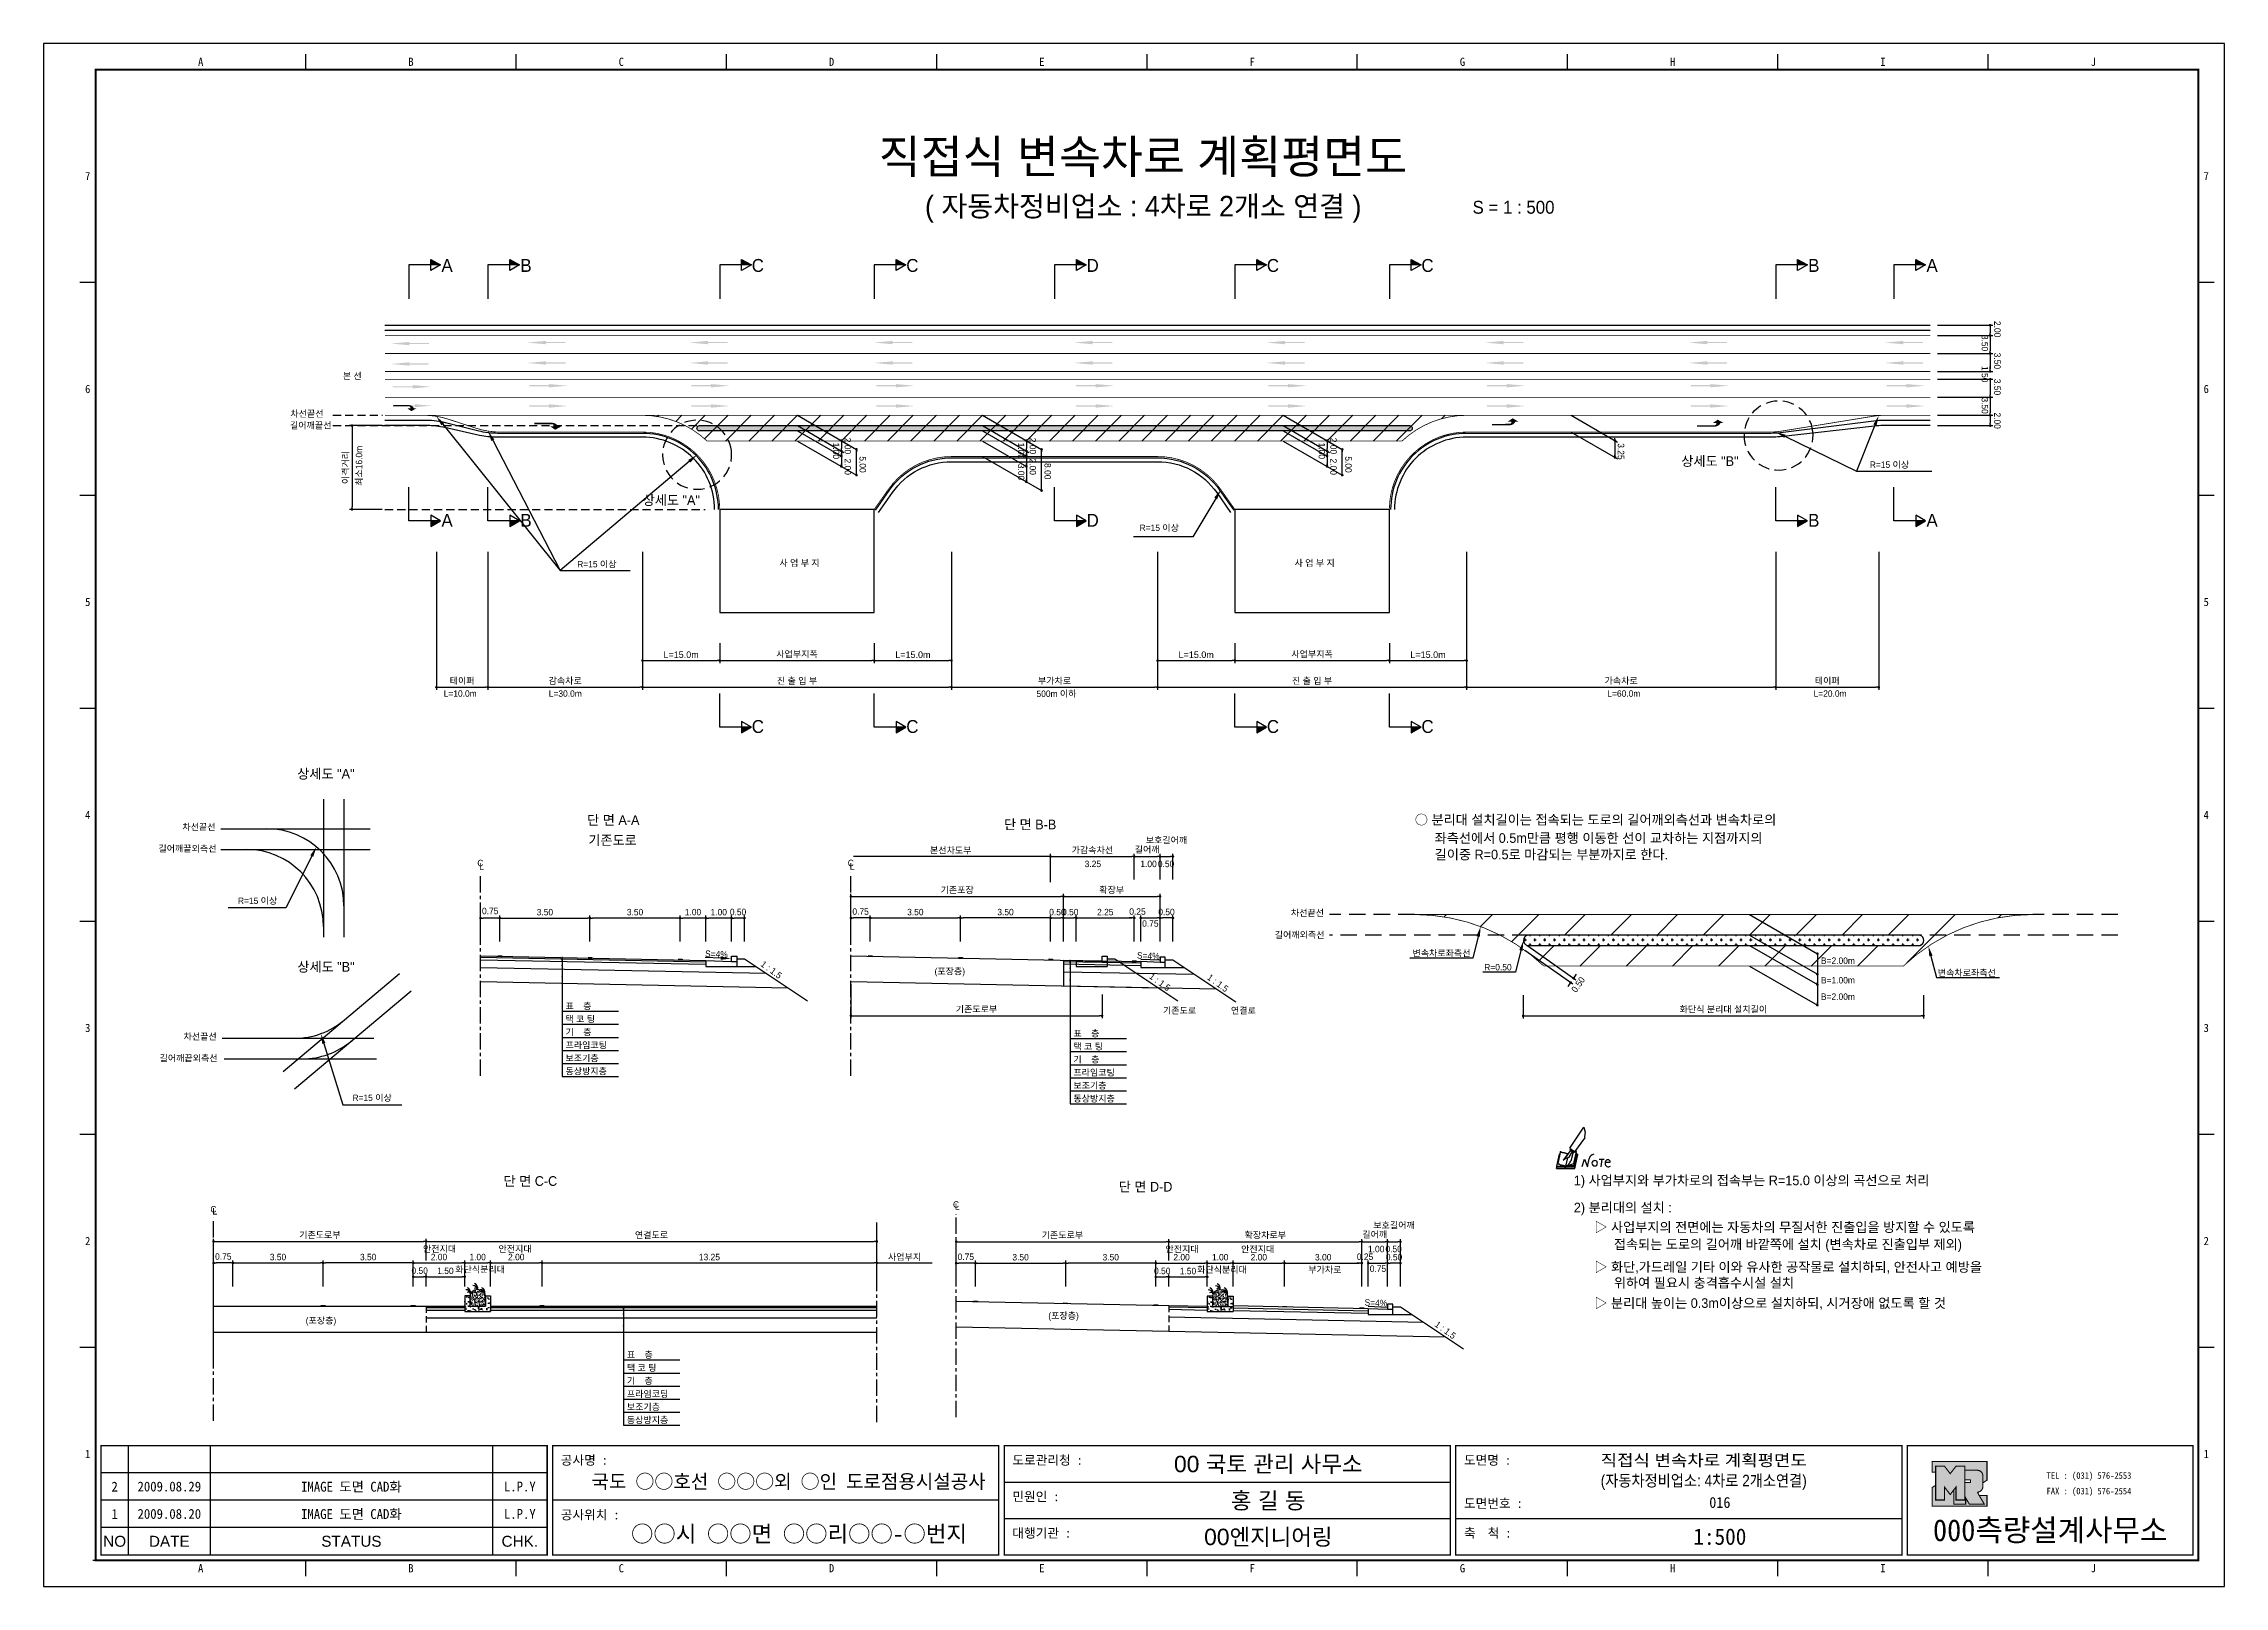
# Model space of a CAD drawing. Header units: millimetres. Extents: x 586 to 1009, y -11 to 288.
import ezdxf
from ezdxf.enums import TextEntityAlignment as Align

# ---------------------------------------------------------------- set-up
doc = ezdxf.new("R2010")
doc.units = ezdxf.units.MM
doc.linetypes.add('CENTER', pattern=[50.8, 31.75, -6.35, 6.35, -6.35])
doc.linetypes.add('HIDDEN', pattern=[9.525, 6.35, -3.175])
for name, color, linetype in [('CC-GSTR-0004', 4, 'Continuous'), ('CM-LANE-0030', 30, 'Continuous'), ('CZ-DIMT-0002', 7, 'Continuous'), ('CZ-EXST-0002', 1, 'Continuous'), ('CZ-LIN1-0007', 7, 'Continuous'), ('CZ-LIN2-0003', 3, 'Continuous'), ('CZ-LINE-0001', 7, 'Continuous'), ('CZ-TEXT-BOX0', 7, 'Continuous'), ('TITLE', 7, 'Continuous')]:
    doc.layers.add(name, color=color, linetype=linetype)
doc.styles.add('견고딕', font='arial.ttf')
doc.styles.add('돋움', font='')
doc.styles.add('돋음체', font='')
doc.styles.get('돋움').set_extended_font_data('Dotum')
doc.styles.get('돋음체').set_extended_font_data('DotumChe')

msp = doc.modelspace()

# ---------------------------------------------------------------- texts
at = {"layer": 'CZ-DIMT-0002', "style": '돋움'}
for s, height, p in [('A', 2.5, (663.94, 245.05)), ('B', 2.5, (679.27, 245.05)), ('C', 2.5, (724.27, 245.05)), ('C', 2.5, (754.27, 245.05)), ('D', 2.5, (789.27, 245.05)), ('C', 2.5, (824.27, 245.05)), ('C', 2.5, (854.27, 245.05)), ('B', 2.5, (929.27, 245.05)), ('A', 2.5, (952.23, 245.05)), ('본 선', 1.25, (645.53, 223.6)), ('차선끝선', 1.25, (636.74, 216.28)), ('길어깨끝선', 1.25, (637.47, 214.02)), ('상세도 "B"', 1.875, (909.1, 207.09)), ('R=15 이상', 1.25, (943.96, 206.39)), ('상세도 "A"', 1.875, (707.47, 199.5)), ('A', 2.5, (663.94, 195.6)), ('B', 2.5, (679.27, 195.6)), ('D', 2.5, (789.27, 195.6)), ('R=15 이상', 1.25, (802.2, 194.14)), ('B', 2.5, (929.27, 195.6)), ('A', 2.5, (952.23, 195.6)), ('R=15 이상', 1.25, (693.02, 187.08)), ('사 업 부 지', 1.25, (732.36, 187.31)), ('사 업 부 지', 1.25, (832.36, 187.31)), ('L=10.0m', 1.25, (666.49, 161.97)), ('L=30.0m', 1.25, (686.89, 161.97)), ('500m 이하', 1.25, (782.25, 161.94)), ('L=60.0m', 1.25, (892.39, 161.97)), ('L=20.0m', 1.25, (932.43, 161.97)), ('C', 2.5, (724.27, 155.58)), ('C', 2.5, (754.27, 155.58)), ('C', 2.5, (824.27, 155.58)), ('C', 2.5, (854.27, 155.58)), ('차선끝선', 1.25, (615.77, 136.09)), ('길어깨끝외측선', 1.25, (613.54, 131.89)), ('C', 1.25, (670.4, 129.09)), ('L', 1.25, (670.66, 128.44)), ('C', 1.25, (742.31, 129.1)), ('L', 1.25, (742.57, 128.44)), ('R=15 이상', 1.25, (627.15, 121.77)), ('차선끝선', 1.25, (830.97, 119.43)), ('차선끝선', 1.25, (616, 95.41)), ('길어깨끝외측선', 1.25, (613.76, 91.21)), ('R=15 이상', 1.25, (649.39, 83.53)), ('C', 1.25, (618.59, 61.9)), ('L', 1.25, (618.85, 61.5)), ('C', 1.25, (762.74, 62.83)), ('L', 1.25, (763, 62.43))]:
    msp.add_text(s, height=height, dxfattribs=at).set_placement(p, align=Align.MIDDLE_CENTER)
for s, rotation, p in [('2.00', 270, (964.28, 234.28)), ('3.50', 270, (961.85, 231.59)), ('1.50', 270, (961.85, 225.53)), ('3.50', 270, (964.28, 228.12)), ('3.50', 270, (964.28, 223.05)), ('3.50', 270, (961.85, 219.44)), ('2.00', 270, (964.28, 216.52)), ('최소16.0m', 90, (647.47, 202.28))]:
    msp.add_text(s, height=1.25, rotation=rotation, dxfattribs=at).set_placement(p)
for s, p in [('○ 분리대 설치길이는 접속되는 도로의 길어깨외측선과 변속차로의', (851.81, 137.49)), ('좌측선에서 0.5m만큼 평행 이동한 선이 교차하는 지점까지의', (855.66, 133.94)), ('길이중 R=0.5로 마감되는 부분까지로 한다.', (855.66, 130.74)), ('1) 사업부지와 부가차로의 접속부는 R=15.0 이상의 곡선으로 처리', (882.68, 67.5)), ('2) 분리대의 설치 :', (882.68, 62.23)), ('▷ 사업부지의 전면에는 자동차의 무질서한 진출입을 방지할 수 있도록', (886.66, 58.43)), ('접속되는 도로의 길어깨 바깥쪽에 설치 (변속차로 진출입부 제외)', (890.45, 55.1)), ('▷ 화단,가드레일 기타 이와 유사한 공작물로 설치하되, 안전사고 예방을', (886.66, 50.7)), ('위하여 필요시 충격흡수시설 설치', (890.45, 47.63)), ('▷ 분리대 높이는 0.3m이상으로 설치하되, 시거장애 없도록 할 것', (886.66, 43.69))]:
    msp.add_text(s, height=1.875, dxfattribs=at).set_placement(p, align=Align.MIDDLE_LEFT)
for s, p in [('3.25', (787.72, 128.29)), ('1.00', (798.53, 128.29)), ('0.50', (801.93, 128.29)), ('길어깨외측선', (824.62, 114.52)), ('변속차로좌측선', (851.35, 110.96)), ('B=2.00m', (930.66, 109.51)), ('(포장층)', (758.58, 107.46)), ('R=0.50', (865.29, 108.24)), ('B=1.00m', (930.66, 105.72)), ('변속차로좌측선', (953.34, 107.16)), ('표    층', (686.93, 100.71)), ('B=2.00m', (930.66, 102.53)), ('택 코 팅', (686.93, 98.18)), ('기존도로', (802.92, 99.85)), ('연결로', (816.11, 99.85)), ('프라임코팅', (686.93, 93.12)), ('기    층', (686.93, 95.65)), ('표    층', (785.53, 95.41)), ('택 코 팅', (785.53, 92.87)), ('보조기층', (686.93, 90.59)), ('동상방지층', (686.93, 88.06)), ('프라임코팅', (785.53, 87.81)), ('기    층', (785.53, 90.34)), ('보조기층', (785.53, 85.28)), ('동상방지층', (785.53, 82.75)), ('안전지대', (659.25, 53.58)), ('화단식분리대', (665.53, 49.6)), ('안전지대', (673.92, 53.58)), ('사업부지', (749.53, 52.01)), ('안전지대', (803.41, 53.53)), ('화단식분리대', (809.55, 49.56)), ('안전지대', (818.08, 53.53)), ('부가차로', (831.13, 49.56)), ('1.00', (842.72, 53.56)), ('0.50', (846.11, 53.56)), ('(포장층)', (636.5, 39.69)), ('(포장층)', (780.66, 40.62)), ('표    층', (698.84, 33.04)), ('택 코 팅', (698.84, 30.51)), ('프라임코팅', (698.84, 25.44)), ('기    층', (698.84, 27.98)), ('보조기층', (698.84, 22.91)), ('동상방지층', (698.84, 20.38))]:
    msp.add_text(s, height=1.25, dxfattribs=at).set_placement(p)
for s, rotation, p in [('S=4%', 357.7094, (716.23, 111.42)), ('S=4%', 357.7094, (800.08, 111.09)), ('1 : 1.5', 323.8881, (726.89, 108.38)), ('1 : 1.5', 323.8881, (802.32, 106)), ('1 : 1.5', 323.8881, (813.57, 105.8)), ('S=4%', 357.7094, (844.26, 43.75)), ('1 : 1.5', 323.8881, (857.75, 38.46))]:
    msp.add_text(s, height=1.25, rotation=rotation, dxfattribs=at).set_placement(p, align=Align.MIDDLE_CENTER)
at = {"layer": 'CZ-DIMT-0002', "char_height": 1.25, "attachment_point": 5, "style": '돋움'}
for s, insert, rotation in [('1.00', (739.46, 209.07), 270), ('\\A1;2.00', (741.73, 210.02), 270), ('2.00', (741.73, 205.99), 270), ('5.00', (744.62, 206.42), 270), ('1.00', (775.38, 209.07), 270), ('\\A1;2.00', (777.65, 210.02), 270), ('2.00', (777.65, 205.99), 270), ('1.00', (833.76, 209.07), 270), ('\\A1;2.00', (836.02, 210.02), 270), ('2.00', (836.02, 205.99), 270), ('5.00', (838.91, 206.42), 270), ('3.25', (891.83, 208.96), 270), ('3.00', (775.38, 204.97), 270), ('8.00', (780.54, 205.11), 270), ('\\A1;0.50', (883.53, 105.49), 54.9032)]:
    msp.add_mtext(s, dxfattribs=dict(at, insert=insert, rotation=rotation))
at = {"layer": 'CZ-DIMT-0002', "insert": (761.72, 131.48), "char_height": 1.25, "attachment_point": 5, "style": '돋움'}
msp.add_mtext('본선차도부', dxfattribs=at)
at = {"layer": 'CZ-LINE-0001', "insert": (644.3, 205.84), "char_height": 1.25, "attachment_point": 5, "rotation": 90, "style": '돋움'}
msp.add_mtext('\\A1;이격거리', dxfattribs=at)
at = {"layer": 'CZ-LINE-0001', "char_height": 1.25, "attachment_point": 5, "style": '돋움'}
for s, insert in [('\\A1;{\\fArial|b0|i0|c0|p32;L=15.0m}', (709.37, 169.51)), ('\\A1;사업부지폭', (731.87, 169.56)), ('\\A1;{\\fArial|b0|i0|c0|p32;L=15.0m}', (754.37, 169.51)), ('\\A1;{\\fArial|b0|i0|c0|p32;L=15.0m}', (809.37, 169.51)), ('\\A1;사업부지폭', (831.87, 169.56)), ('\\A1;{\\fArial|b0|i0|c0|p32;L=15.0m}', (854.37, 169.51)), ('\\A1;테이퍼', (666.87, 164.39)), ('\\A1;감속차로', (686.87, 164.4)), ('\\A1;진 출 입 부', (731.87, 164.39)), ('\\A1;부가차로', (781.87, 164.39)), ('\\A1;진 출 입 부', (831.87, 164.39)), ('\\A1;가속차로', (891.87, 164.4)), ('\\A1;테이퍼', (931.87, 164.39)), ('\\A1;가감속차선', (789.22, 131.54)), ('\\A1;길어깨', (799.85, 131.66)), ('\\A1;보호길어깨', (803.6, 133.45)), ('\\A1;기존포장', (762.97, 123.79)), ('\\A1;확장부', (792.97, 123.79)), ('\\A1;0.75', (672.31, 119.77)), ('\\A1;3.50', (682.93, 119.55)), ('\\A1;3.50', (700.43, 119.55)), ('\\A1;1.00', (711.68, 119.55)), ('\\A1;1.00', (716.68, 119.55)), ('\\A1;0.50', (720.43, 119.58)), ('\\A1;0.75', (744.22, 119.66)), ('\\A1;3.50', (754.85, 119.56)), ('\\A1;3.50', (772.35, 119.56)), ('\\A1;0.50', (782.43, 119.56)), ('\\A1;0.50', (784.93, 119.56)), ('\\A1;2.25', (791.72, 119.56)), ('\\A1;0.25', (797.97, 119.66)), ('\\A1;0.50', (803.6, 119.58)), ('\\A1;0.75', (800.47, 117.34)), ('\\A1;기존도로부', (766.72, 100.65)), ('\\A1;화단식 분리대 설치길이', (911.71, 100.63)), ('\\A1;보호길어깨', (847.78, 58.73)), ('\\A1;기존도로부', (639.25, 56.85)), ('\\A1;연결도로', (703.62, 56.84)), ('\\A1;기존도로부', (783.4, 56.81)), ('\\A1;확장차로{\\fGulimChe|b0|i0|c129|p32;부}', (822.78, 56.81)), ('\\A1;길어깨', (844.03, 56.93)), ('\\A1;0.75', (620.5, 52.72)), ('\\A1;3.50', (631.12, 52.62)), ('\\A1;3.50', (648.62, 52.62)), ('\\A1;2.00', (662.37, 52.62)), ('\\A1;1.00', (669.87, 52.62)), ('\\A1;2.00', (677.37, 52.62)), ('\\A1;13.25', (714.87, 52.62)), ('\\A1;0.75', (764.65, 52.68)), ('\\A1;3.50', (775.28, 52.58)), ('\\A1;3.50', (792.78, 52.58)), ('\\A1;2.00', (806.53, 52.58)), ('\\A1;1.00', (814.03, 52.58)), ('\\A1;2.00', (821.53, 52.58)), ('\\A1;3.00', (834.03, 52.58)), ('\\A1;0.25', (842.15, 52.68)), ('\\A1;0.75', (844.65, 50.36)), ('\\A1;0.50', (847.78, 52.6)), ('\\A1;0.50', (658.62, 49.97)), ('\\A1;1.50', (663.62, 49.95)), ('\\A1;0.50', (802.78, 49.92)), ('\\A1;1.50', (807.78, 49.9))]:
    msp.add_mtext(s, dxfattribs=dict(at, insert=insert))
at = {"layer": 'CZ-TEXT-BOX0', "style": '돋움'}
for s, p in [('상세도 "A"', (640.41, 146.4)), ('단 면 A-A', (696.21, 137.42)), ('단 면 B-B', (777.13, 136.56)), ('기존도로', (696.07, 133.52)), ('상세도 "B"', (640.43, 108.94)), ('단 면 C-C', (680.11, 67.38)), ('단 면 D-D', (799.54, 66.27))]:
    msp.add_text(s, height=1.875, dxfattribs=at).set_placement(p, align=Align.MIDDLE_CENTER)
at = {"layer": 'TITLE', "color": 3, "linetype": 'Continuous', "style": '돋음체'}
for s, p in [('A', (616.11, 284.57)), ('B', (656.93, 284.57)), ('C', (697.76, 284.57)), ('D', (738.58, 284.57)), ('E', (779.41, 284.57)), ('F', (820.23, 284.57)), ('G', (861.06, 284.57)), ('H', (901.88, 284.57)), ('I', (942.7, 284.57)), ('J', (983.53, 284.57)), ('7', (594.18, 262.4)), ('7', (1005.45, 262.4)), ('6', (594.18, 221.07)), ('6', (1005.45, 221.07)), ('5', (594.18, 179.74)), ('5', (1005.45, 179.74)), ('4', (594.18, 138.41)), ('4', (1005.45, 138.41)), ('3', (594.18, 97.08)), ('3', (1005.45, 97.08)), ('2', (594.18, 55.75)), ('2', (1005.45, 55.75)), ('1', (594.18, 14.42)), ('1', (1005.45, 14.42)), ('A', (616.11, -7.76)), ('B', (656.93, -7.76)), ('C', (697.76, -7.76)), ('D', (738.58, -7.76)), ('E', (779.41, -7.76)), ('F', (820.23, -7.76)), ('G', (861.06, -7.76)), ('H', (901.88, -7.76)), ('I', (942.7, -7.76)), ('J', (983.53, -7.76))]:
    msp.add_text(s, height=1.59, dxfattribs=at).set_placement(p, align=Align.MIDDLE)
at = {"layer": 'TITLE', "style": '돋움'}
for s, height, p in [('직접식 변속차로 계획평면도', 6.5, (799.03, 266.18)), ('( 자동차정비업소 : 4차로 2개소 연결 )', 4, (799.08, 256.55))]:
    msp.add_text(s, height=height, dxfattribs=at).set_placement(p, align=Align.MIDDLE_CENTER)
msp.add_text('S = 1 : 500', height=2.5, dxfattribs=at).set_placement((863.02, 256.34), align=Align.MIDDLE_LEFT)
at = {"layer": 'TITLE', "style": '돋음체'}
for s, p in [('공사명 : ', (686.02, 12.32)), ('도로관리청 :', (773.69, 12.32)), ('도면명 :', (861.36, 12.32)), ('민원인 :', (773.69, 5.25)), ('도면번호 :', (861.36, 3.93)), ('공사위치 :', (686.02, 1.71)), ('대행기관 :', (773.69, -1.83)), ('축  척 :', (861.36, -1.83))]:
    msp.add_text(s, height=1.804, dxfattribs=at).set_placement(p)
at = {"layer": 'TITLE', "color": 7, "linetype": 'Continuous'}
for s, height, style, p in [('00 국토 관리 사무소', 3.1832, '견고딕', (823.36, 12.5)), ('국도 ○○호선 ○○○외 ○인 도로점용시설공사', 2.7, '돋음체', (730.24, 9.11)), ('홍 길 동', 3.183, '견고딕', (823.36, 5.42)), ('○○시 ○○면 ○○리○○-○번지', 3.1832, '돋음체', (732.26, -1.05)), ('00엔지니어링', 3.183, '견고딕', (823.36, -1.65))]:
    msp.add_text(s, height=height, dxfattribs=dict(at, style=style)).set_placement(p, align=Align.MIDDLE)
at = {"layer": 'TITLE', "style": '돋움'}
for s, width, p, p2 in [('직접식 변속차로 계획평면도', 1.010039, (887.9, 12.07), (927.9, 12.07)), ('(자동차정비업소: 4차로 2개소연결)', 0.803522, (887.9, 8.12), (927.9, 8.12))]:
    msp.add_text(s, height=2.25, dxfattribs=dict(at, width=width)).set_placement(p, p2, align=Align.FIT)
at = {"layer": 'TITLE', "color": 1, "linetype": 'Continuous', "style": '돋음체'}
msp.add_text('2', height=1.91, dxfattribs=at).set_placement((599.41, 8.08), align=Align.MIDDLE)
at = {"layer": 'TITLE', "linetype": 'Continuous'}
for s, height, style, p in [('2009.08.29', 1.91, '돋음체', (610.02, 8.08)), ('L.P.Y', 1.91, '돋음체', (678.06, 8.08)), ('016', 2.122, '돋음체', (911.03, 4.99)), ('1', 1.91, '돋음체', (599.41, 2.77)), ('2009.08.20', 1.91, '돋음체', (610.02, 2.77)), ('L.P.Y', 1.91, '돋음체', (678.06, 2.77)), ('NO', 2.122, '견고딕', (599.41, -2.53)), ('DATE', 2.122, '견고딕', (610.02, -2.53)), ('STATUS', 2.122, '견고딕', (645.37, -2.53)), ('CHK.', 2.122, '견고딕', (678.06, -2.53)), ('1:500', 3.183, '돋음체', (911.03, -1.65))]:
    msp.add_text(s, height=height, dxfattribs=dict(at, style=style)).set_placement(p, align=Align.MIDDLE)
at = {"layer": 'TITLE', "style": '돋음체'}
for p in [(645.37, 8.08), (645.37, 2.77)]:
    msp.add_text('IMAGE 도면 CAD화', height=1.9099, dxfattribs=at).set_placement(p, align=Align.MIDDLE)
at = {"layer": 'TITLE', "color": 180, "style": '돋음체'}
for s, p in [('TEL : (031) 576-2553', (974.46, 9.59)), ('FAX : (031) 576-2554', (974.46, 6.57))]:
    msp.add_text(s, height=1.2733, dxfattribs=at).set_placement(p)
msp.add_text('000측량설계사무소', height=4.244, dxfattribs=at).set_placement((975.16, -2.5), align=Align.CENTER)

# ---------------------------------------------------------------- blocks, each defined once
blk = doc.blocks.new('note')
for p, q in [((0.85, 3.5), (3.53, 7.57)), ((1.8, 2.79), (3.74, 5.46)), ((3.53, 7.57), (3.8, 6.64)), ((3.8, 6.64), (3.69, 5.72)), ((3.69, 5.72), (3.74, 5.46)), ((-1.24, 2.36), (-1.77, 0)), ((-1.77, 0), (1.77, 0)), ((-1.77, 0), (-1.77, -0.3)), ((-1.53, 0.52), (-1.55, 0.54)), ((-1.01, 2.9), (-1.53, 0.52)), ((-1.48, 0.48), (-1.53, 0.52)), ((-1.43, 0.44), (-1.48, 0.48)), ((-1.38, 0.41), (-1.43, 0.44)), ((-1.33, 0.4), (-1.38, 0.41)), ((-1.27, 0.37), (-1.33, 0.4)), ((-1.22, 0.35), (-1.27, 0.37)), ((-1.13, 2.36), (-1.24, 2.36)), ((-1.17, 0.33), (-1.22, 0.35)), ((-1.12, 0.32), (-1.17, 0.33)), ((-1.02, 0.25), (-1.12, 0.32)), ((-0.97, 0.22), (-1.02, 0.25)), ((-1, 2.9), (-1.01, 2.9)), ((-0.98, 2.85), (-1, 2.9)), ((-0.95, 2.8), (-0.98, 2.85)), ((-0.93, 0.21), (-0.97, 0.22)), ((-0.9, 2.75), (-0.95, 2.8)), ((-0.88, 0.19), (-0.93, 0.21)), ((-0.85, 2.72), (-0.9, 2.75)), ((-0.8, 0.18), (-0.88, 0.19)), ((-0.79, 2.69), (-0.85, 2.72)), ((-0.75, 0.17), (-0.8, 0.18)), ((-0.74, 2.68), (-0.79, 2.69)), ((-0.7, 0.16), (-0.75, 0.17)), ((-0.69, 2.65), (-0.74, 2.68)), ((-0.64, 0.15), (-0.7, 0.16)), ((-0.64, 2.65), (-0.69, 2.65)), ((-0.59, 2.63), (-0.64, 2.65)), ((-0.58, 0.14), (-0.64, 0.15)), ((-0.54, 2.62), (-0.59, 2.63)), ((-0.53, 0.13), (-0.58, 0.14)), ((-0.48, 2.61), (-0.54, 2.62)), ((-0.48, 0.12), (-0.53, 0.13)), ((-0.43, 2.61), (-0.48, 2.61)), ((-0.43, 0.11), (-0.48, 0.12)), ((0.75, 2.77), (-0.46, 1.16)), ((0.37, 2.24), (-0.46, 1.16)), ((-0.46, 1.16), (-0.08, 1.47)), ((-0.38, 2.59), (-0.43, 2.61)), ((-0.38, 0.08), (-0.43, 0.11)), ((-0.33, 2.59), (-0.38, 2.59)), ((-0.29, 0.06), (-0.38, 0.08)), ((-0.27, 2.58), (-0.33, 2.59)), ((-0.23, 0.05), (-0.29, 0.06)), ((-0.22, 2.57), (-0.27, 2.58)), ((-0.16, 0.04), (-0.23, 0.05)), ((-0.17, 2.56), (-0.22, 2.57)), ((-0.12, 2.55), (-0.17, 2.56)), ((-0.11, 0.03), (-0.16, 0.04)), ((-0.07, 2.53), (-0.12, 2.55)), ((-0.04, 0.02), (-0.11, 0.03)), ((-0.08, 1.47), (0.72, 1.75)), ((-0.01, 2.51), (-0.07, 2.53)), ((-0.05, -0.3), (-0.05, 0)), ((0, 0), (-0.04, 0.02)), ((0.04, 2.5), (-0.01, 2.51)), ((0.37, 1.63), (0, 0)), ((0, 0), (1.6, 0.53)), ((0, 0), (1.65, 0.18)), ((0, 0.01), (0.06, 0.04)), ((0, -0.3), (0, 0)), ((0.09, 2.48), (0.04, 2.5)), ((0.05, -0.3), (0.05, 0)), ((0.06, 0.04), (0.11, 0.07)), ((0.14, 2.48), (0.09, 2.48)), ((0.11, 0.07), (0.16, 0.09)), ((0.2, 2.47), (0.14, 2.48)), ((0.16, 0.09), (0.21, 0.12)), ((0.26, 2.43), (0.18, 2.46)), ((0.21, 0.12), (0.27, 0.14)), ((0.34, 2.4), (0.26, 2.43)), ((0.27, 0.14), (0.36, 0.19)), ((0.45, 2.37), (0.34, 2.4)), ((0.36, 0.19), (0.41, 0.22)), ((0.41, 0.22), (0.46, 0.27)), ((0.46, 0.27), (0.51, 0.3)), ((0.51, 0.3), (0.56, 0.34)), ((0.56, 0.34), (0.6, 0.4)), ((0.6, 0.4), (0.64, 0.45)), ((0.64, 0.45), (0.67, 0.51)), ((0.67, 0.51), (0.74, 0.58)), ((0.72, 1.75), (1.16, 2.53)), ((0.74, 0.58), (0.79, 0.63)), ((1, 3.1), (0.75, 2.77)), ((0.79, 0.63), (0.83, 0.68)), ((0.83, 0.68), (0.86, 0.73)), ((0.85, 3.5), (1.8, 2.79)), ((1, 3.4), (0.85, 3.21)), ((0.85, 3.21), (1.52, 2.71)), ((0.86, 0.73), (0.89, 0.79)), ((0.89, 0.84), (0.92, 0.89)), ((0.89, 0.79), (0.89, 0.84)), ((0.92, 0.89), (0.96, 0.95)), ((0.96, 0.95), (1.01, 0.97)), ((1.47, 2.74), (1.01, 0.97)), ((1.16, 2.53), (1.37, 2.82)), ((2.13, 2.84), (1.44, 2.63)), ((1.52, 2.71), (1.66, 2.9)), ((1.6, 0.53), (2.13, 2.84)), ((1.65, 0.18), (2.19, 2.48)), ((1.77, 0), (2.3, 2.36)), ((1.77, -0.3), (2.3, 2.07)), ((1.77, -0.38), (2.3, 1.99)), ((1.77, -0.44), (2.3, 1.93)), ((1.77, 0), (1.77, -0.3)), ((2.19, 2.48), (2.04, 2.47)), ((2.3, 2.36), (2.16, 2.36)), ((2.3, 2.36), (2.3, 2.07)), ((3.21, -0.08), (3.68, 1.4)), ((3.68, 1.4), (4.26, -0.14)), ((4.26, -0.14), (4.56, 1.44)), ((6.55, 1.34), (7.46, 1.34)), ((7.01, 1.34), (6.87, -0.11)), ((7.71, 0.77), (7.71, 0.55)), ((7.71, 0.77), (8.67, 0.77)), ((-1.77, -0.3), (1.77, -0.3)), ((-1.77, -0.43), (-1.77, -0.3)), ((-1.77, -0.37), (1.77, -0.37)), ((-1.77, -0.43), (1.77, -0.43))]:
    blk.add_line(p, q)
for centre, major_axis, start_param, end_param in [((0.4, 2.31), (0.0702, 0.0702), 3.283946, 6.425539), ((5.68, 1.23), (-0.806, 0.806), -0.591174, 0.597824), ((5.66, 0.58), (-0.378, 0.378), 3.926991, 10.210176), ((8.3, 0.49), (0.422, 0.422), 2.265602, 4.634911), ((8.19, 0.77), (-0.342, 0.342), 3.926991, 7.068583)]:
    blk.add_ellipse(centre, major_axis=major_axis, ratio=1, start_param=start_param, end_param=end_param)
blk = doc.blocks.new('_Dot')
at = {"color": 0, "linetype": 'ByBlock', "lineweight": -2}
blk.add_line((-0.5, 0), (-1, 0), dxfattribs=at)
at = {"color": 0, "linetype": 'ByBlock', "const_width": 0.5}
blk.add_lwpolyline([(-0.25, 0, 1), (0.25, 0, 1)], format="xyb", close=True, dxfattribs=at)

# ---------------------------------------------------------------- hatches: boundary and pattern name
at = {"layer": 'CM-LANE-0030'}
h = msp.add_hatch(dxfattribs=at)
h.set_pattern_fill('ANSI31', color=256, style=0)
h.set_pattern_definition([(45, (-893.903, -0.0164), (-2.245064, 2.245064), [])])
h.paths.add_polyline_path([(849.32, 210.97, -0.191871), (861.87, 215.97), (701.87, 215.97, -0.191871), (714.42, 210.97)])
h = msp.add_hatch(dxfattribs=at)
h.set_pattern_fill('ANSI31', color=256, scale=2, style=0)
h.set_pattern_definition([(45, (-428.127, 575.2014), (-4.490128, 4.490128), [])])
h.paths.add_polyline_path([(946.66, 109.09, -0.191871), (971.76, 119.09), (851.76, 119.09, -0.191871), (876.86, 109.09)])
h.paths.add_polyline_path([(873.58, 113.09, 0.002096), (873.32, 113.28, -0.732581), (873.9, 115.09), (949.63, 115.09, -0.732581), (950.2, 113.28, 0.002096), (949.95, 113.09)], flags=16)
at = {"layer": 'CZ-EXST-0002'}
h = msp.add_hatch(dxfattribs=at)
h.set_pattern_fill('AR-CONC', color=256, scale=0.01, style=0)
h.set_pattern_definition([(50, (-440.7439, 3525.9203), (1.8218467, -0.15939086), [0.1905, -2.0955]), (355, (-440.744, 3525.9203), (-0.3524283, 1.9105664), [0.1524, -1.6764]), (100.451, (-440.5921, 3525.907), (1.469425, 1.7511669), [0.1619, -1.7809]), (46.1842, (-440.744, 3526.4283), (2.7107904, -0.4204233), [0.28575, -3.14325]), (96.6356, (-440.518, 3526.3933), (2.3740423, 2.4742556), [0.24285, -2.67135]), (351.184, (-440.744, 3526.4283), (2.374046, 2.4742512), [0.2286, -2.5146]), (21, (-440.4899, 3526.3013), (1.5161488, -1.0226552), [0.1905, -2.0955]), (326, (-440.49, 3526.3013), (0.6180203, 1.8418797), [0.1524, -1.6764]), (71.4514, (-440.3636, 3526.2161), (2.1341649, 0.8192286), [0.1619, -1.7809]), (37.5, (-440.7439, 3525.9203), (0.03088603, 0.84555039), [0, -1.65608, 0, -1.7018, 0, -1.68275]), (7.5, (-440.7439, 3525.9203), (0.66819663, 1.00180575), [0, -0.97028, 0, -1.61798, 0, -0.64135]), (327.5, (-441.31034, 3525.9203), (1.35590595, -0.05728744), [0, -0.635, 0, -1.9812, 0, -2.6289]), (317.5, (-441.5643, 3525.9203), (1.4812918, 0.2542649), [0, -0.8255, 0, -1.31572, 0, -1.8669])])
h.paths.add_polyline_path([(672.37, 42.07), (672.37, 45.07), (671.37, 45.07), (671.37, 43.07), (668.37, 43.07), (668.37, 45.07), (667.37, 45.07), (667.37, 42.07)])
h = msp.add_hatch(dxfattribs=at)
h.set_pattern_fill('AR-SAND', color=256, scale=0.01, style=0)
h.set_pattern_definition([(37.5, (-440.7439, 3525.9203), (-0.016000313, 0.489413237), [0, -0.38608, 0, -0.4318, 0, -0.41275]), (7.5, (-440.7439, 3525.9203), (0.44952328, 0.7168251), [0, -0.20828, 0, -0.34798, 0, -0.13335]), (327.5, (-441.05634, 3525.9203), (0.79099237, 0.001437185), [0, -0.127, 0, -0.4572, 0, -0.5969]), (317.5, (-441.05634, 3525.9203), (0.76355645, 0.22292932), [0, -0.0635, 0, -0.29972, 0, -0.3429])])
edge = h.paths.add_edge_path()
edge.add_ellipse((669.87, 45.07), major_axis=(-1.5, 0), ratio=0.829212, start_angle=180, end_angle=360)
edge.add_line((668.37, 45.07), (668.37, 43.07))
edge.add_line((668.37, 43.07), (671.37, 43.07))
edge.add_line((671.37, 43.07), (671.37, 45.07))
h = msp.add_hatch(dxfattribs=at)
h.set_pattern_fill('AR-CONC', color=256, scale=0.01, style=0)
h.set_pattern_definition([(50, (-296.5892, 3525.875), (1.8218467, -0.15939086), [0.1905, -2.0955]), (355, (-296.5892, 3525.875), (-0.3524283, 1.9105664), [0.1524, -1.6764]), (100.451, (-296.4374, 3525.8617), (1.469425, 1.7511669), [0.1619, -1.7809]), (46.1842, (-296.5892, 3526.383), (2.7107904, -0.4204233), [0.28575, -3.14325]), (96.6356, (-296.3633, 3526.348), (2.3740423, 2.4742556), [0.24285, -2.67135]), (351.184, (-296.5892, 3526.383), (2.374046, 2.4742512), [0.2286, -2.5146]), (21, (-296.3352, 3526.256), (1.5161488, -1.0226552), [0.1905, -2.0955]), (326, (-296.3352, 3526.256), (0.6180203, 1.8418797), [0.1524, -1.6764]), (71.4514, (-296.2089, 3526.1707), (2.1341649, 0.8192286), [0.1619, -1.7809]), (37.5, (-296.58924, 3525.87496), (0.03088603, 0.84555039), [0, -1.65608, 0, -1.7018, 0, -1.68275]), (7.5, (-296.5892, 3525.875), (0.66819663, 1.00180575), [0, -0.97028, 0, -1.61798, 0, -0.64135]), (327.5, (-297.15566, 3525.87496), (1.35590595, -0.05728744), [0, -0.635, 0, -1.9812, 0, -2.6289]), (317.5, (-297.4097, 3525.875), (1.4812918, 0.2542649), [0, -0.8255, 0, -1.31572, 0, -1.8669])])
h.paths.add_polyline_path([(816.53, 42.03), (816.53, 45.03), (815.53, 45.03), (815.53, 43.03), (812.53, 43.03), (812.53, 45.03), (811.53, 45.03), (811.53, 42.03)])
h = msp.add_hatch(dxfattribs=at)
h.set_pattern_fill('AR-SAND', color=256, scale=0.01, style=0)
h.set_pattern_definition([(37.5, (-296.58924, 3525.87496), (-0.016000313, 0.489413237), [0, -0.38608, 0, -0.4318, 0, -0.41275]), (7.5, (-296.58924, 3525.87496), (0.44952328, 0.7168251), [0, -0.20828, 0, -0.34798, 0, -0.13335]), (327.5, (-296.90166, 3525.87496), (0.79099237, 0.001437185), [0, -0.127, 0, -0.4572, 0, -0.5969]), (317.5, (-296.90166, 3525.87496), (0.76355645, 0.22292932), [0, -0.0635, 0, -0.29972, 0, -0.3429])])
edge = h.paths.add_edge_path()
edge.add_ellipse((814.03, 45.03), major_axis=(-1.5, 0), ratio=0.829212, start_angle=180, end_angle=360)
edge.add_line((812.53, 45.03), (812.53, 43.03))
edge.add_line((812.53, 43.03), (815.53, 43.03))
edge.add_line((815.53, 43.03), (815.53, 45.03))
at = {"layer": 'CZ-LIN1-0007'}
for points in [[(656.63, 230.21), (656.63, 230), (660.45, 230), (660.45, 229.78), (656.63, 229.78), (656.63, 229.57), (652.98, 229.89)], [(683.12, 230.41), (683.12, 230.19), (686.94, 230.19), (686.94, 229.98), (683.12, 229.98), (683.12, 229.76), (679.47, 230.08)], [(714.6, 230.41), (714.6, 230.19), (718.42, 230.19), (718.42, 229.98), (714.6, 229.98), (714.6, 229.76), (710.95, 230.08)], [(750.47, 230.41), (750.47, 230.19), (754.29, 230.19), (754.29, 229.98), (750.47, 229.98), (750.47, 229.76), (746.82, 230.08)], [(789.26, 230.41), (789.26, 230.19), (793.09, 230.19), (793.09, 229.98), (789.26, 229.98), (789.26, 229.76), (785.61, 230.08)], [(826.6, 230.41), (826.6, 230.19), (830.42, 230.19), (830.42, 229.98), (826.6, 229.98), (826.6, 229.76), (822.95, 230.08)], [(869.06, 230.41), (869.06, 230.19), (872.88, 230.19), (872.88, 229.98), (869.06, 229.98), (869.06, 229.76), (865.41, 230.08)], [(908.59, 230.41), (908.59, 230.19), (912.41, 230.19), (912.41, 229.98), (908.59, 229.98), (908.59, 229.76), (904.94, 230.08)], [(946.65, 230.41), (946.65, 230.19), (950.48, 230.19), (950.48, 229.98), (946.65, 229.98), (946.65, 229.76), (943, 230.08)], [(656.63, 226.25), (656.63, 226.04), (660.45, 226.04), (660.45, 225.83), (656.63, 225.82), (656.63, 225.61), (652.98, 225.93)], [(683.12, 226.45), (683.12, 226.23), (686.94, 226.23), (686.94, 226.02), (683.12, 226.02), (683.12, 225.8), (679.47, 226.13)], [(714.6, 226.45), (714.6, 226.23), (718.42, 226.23), (718.42, 226.02), (714.6, 226.02), (714.6, 225.8), (710.95, 226.13)], [(750.47, 226.45), (750.47, 226.23), (754.29, 226.23), (754.29, 226.02), (750.47, 226.02), (750.47, 225.8), (746.82, 226.13)], [(789.26, 226.45), (789.26, 226.23), (793.09, 226.23), (793.09, 226.02), (789.26, 226.02), (789.26, 225.8), (785.61, 226.13)], [(826.6, 226.45), (826.6, 226.23), (830.42, 226.23), (830.42, 226.02), (826.6, 226.02), (826.6, 225.8), (822.95, 226.13)], [(869.06, 226.45), (869.06, 226.23), (872.88, 226.23), (872.88, 226.02), (869.06, 226.02), (869.06, 225.8), (865.41, 226.13)], [(908.59, 226.45), (908.59, 226.23), (912.41, 226.23), (912.41, 226.02), (908.59, 226.02), (908.59, 225.8), (904.94, 226.13)], [(946.65, 226.45), (946.65, 226.23), (950.48, 226.23), (950.48, 226.02), (946.65, 226.02), (946.65, 225.8), (943, 226.13)], [(657.23, 221.84), (657.23, 221.62), (653.41, 221.62), (653.41, 221.41), (657.23, 221.41), (657.23, 221.19), (660.88, 221.51)], [(683.73, 222.03), (683.73, 221.82), (679.9, 221.82), (679.9, 221.6), (683.73, 221.6), (683.73, 221.39), (687.38, 221.71)], [(715.2, 222.03), (715.2, 221.82), (711.38, 221.82), (711.38, 221.6), (715.2, 221.6), (715.2, 221.39), (718.85, 221.71)], [(751.07, 222.03), (751.07, 221.82), (747.25, 221.82), (747.25, 221.6), (751.07, 221.6), (751.07, 221.39), (754.72, 221.71)], [(789.87, 222.03), (789.87, 221.82), (786.05, 221.82), (786.05, 221.6), (789.87, 221.6), (789.87, 221.39), (793.52, 221.71)], [(827.21, 222.03), (827.21, 221.82), (823.38, 221.82), (823.38, 221.6), (827.21, 221.6), (827.21, 221.39), (830.86, 221.71)], [(869.66, 222.03), (869.66, 221.82), (865.84, 221.82), (865.84, 221.6), (869.66, 221.6), (869.66, 221.39), (873.31, 221.71)], [(909.19, 222.03), (909.19, 221.82), (905.37, 221.82), (905.37, 221.6), (909.19, 221.6), (909.19, 221.39), (912.84, 221.71)], [(947.26, 222.03), (947.26, 221.82), (943.44, 221.82), (943.44, 221.6), (947.26, 221.6), (947.26, 221.39), (950.91, 221.71)], [(656.59, 217.95, -0.267976), (657.5, 217.35), (658.05, 217.35), (657.02, 216.77), (656.19, 217.34), (656.8, 217.34, 0.504994), (656.53, 217.71), (653.47, 217.73), (653.48, 217.97)], [(657.72, 218.12), (657.72, 217.93), (654.29, 217.93), (654.29, 217.74), (657.72, 217.74), (657.72, 217.55), (660.99, 217.83)], [(683.73, 218.1), (683.73, 217.88), (679.9, 217.88), (679.9, 217.67), (683.73, 217.67), (683.73, 217.45), (687.38, 217.77)], [(715.2, 218.1), (715.2, 217.88), (711.38, 217.88), (711.38, 217.67), (715.2, 217.67), (715.2, 217.45), (718.85, 217.77)], [(751.07, 218.1), (751.07, 217.88), (747.25, 217.88), (747.25, 217.67), (751.07, 217.67), (751.07, 217.45), (754.72, 217.77)], [(789.87, 218.1), (789.87, 217.88), (786.05, 217.88), (786.05, 217.67), (789.87, 217.67), (789.87, 217.45), (793.52, 217.77)], [(827.21, 218.1), (827.21, 217.88), (823.38, 217.88), (823.38, 217.67), (827.21, 217.67), (827.21, 217.45), (830.86, 217.77)], [(869.66, 218.1), (869.66, 217.88), (865.84, 217.88), (865.84, 217.67), (869.66, 217.67), (869.66, 217.45), (873.31, 217.77)], [(909.19, 218.1), (909.19, 217.88), (905.37, 217.88), (905.37, 217.67), (909.19, 217.67), (909.19, 217.45), (912.84, 217.77)], [(947.26, 218.1), (947.26, 217.88), (943.44, 217.88), (943.44, 217.67), (947.26, 217.67), (947.26, 217.45), (950.91, 217.77)], [(684.45, 214.51, -0.267976), (685.48, 213.82), (686.1, 213.82), (684.93, 213.16), (683.99, 213.81), (684.68, 213.82, 0.504994), (684.37, 214.23), (680.91, 214.25), (680.91, 214.53)], [(870.31, 214.04, 0.267976), (871.34, 214.73), (871.97, 214.73), (870.8, 215.39), (869.85, 214.74), (870.55, 214.73, -0.504994), (870.24, 214.32), (866.77, 214.3), (866.78, 214.02)], [(910.13, 213.78, 0.267976), (911.16, 214.46), (911.79, 214.46), (910.61, 215.12), (909.67, 214.47), (910.36, 214.47, -0.504994), (910.05, 214.05), (906.59, 214.03), (906.59, 213.76)], [(674.56, 110.98), (674.56, 111.11), (673.81, 111.12), (673.81, 111)], [(692.06, 110.63), (692.06, 110.76), (691.31, 110.77), (691.31, 110.65)], [(709.56, 110.28), (709.56, 110.41), (708.81, 110.42), (708.81, 110.3)], [(746.47, 110.99), (746.47, 111.11), (745.72, 111.13), (745.72, 111)], [(763.97, 110.64), (763.97, 110.76), (763.22, 110.78), (763.22, 110.65)], [(781.47, 110.29), (781.47, 110.41), (780.72, 110.43), (780.72, 110.3)], [(797.72, 109.96), (797.72, 110.09), (796.97, 110.1), (796.97, 109.98)], [(640.25, 43.07), (640.25, 43.2), (639.5, 43.2), (639.5, 43.07)], [(657.75, 43.07), (657.75, 43.2), (657, 43.2), (657, 43.07)], [(682.75, 43.07), (682.75, 43.2), (682, 43.2), (682, 43.07)], [(766.9, 43.92), (766.9, 44.05), (766.15, 44.06), (766.15, 43.94)], [(784.4, 43.57), (784.4, 43.7), (783.65, 43.71), (783.65, 43.59)], [(801.9, 43.22), (801.9, 43.35), (801.15, 43.36), (801.15, 43.24)], [(826.9, 42.92), (826.91, 43.05), (826.16, 43.06), (826.15, 42.94)], [(841.9, 42.62), (841.91, 42.75), (841.16, 42.76), (841.15, 42.64)]]:
    msp.add_hatch(color=256, dxfattribs=at).paths.add_polyline_path(points)
at = {"layer": 'CZ-LIN2-0003'}
h = msp.add_hatch(dxfattribs=at)
h.set_pattern_fill('CROSS', color=256, scale=0.075, style=0)
h.set_pattern_definition([(0, (-893.9031, -0.0164), (0.47625, 0.47625), [0.238125, -0.714375]), (90, (-893.78403, -0.13547), (-0.47625, 0.47625), [0.238125, -0.714375])])
h.paths.add_polyline_path([(850.81, 213.97), (712.94, 213.97, 0.732581), (712.65, 213.06, -0.002096), (712.78, 212.97), (850.96, 212.97, -0.002096), (851.09, 213.06, 0.732581)])
h = msp.add_hatch(dxfattribs=at)
h.set_pattern_fill('CROSS', color=256, scale=0.15, style=0)
h.set_pattern_definition([(0, (-428.1269, 575.2014), (0.9525, 0.9525), [0.47625, -1.42875]), (90, (-427.8888, 574.9633), (-0.9525, 0.9525), [0.47625, -1.42875])])
h.paths.add_polyline_path([(873.9, 115.09, 0.732581), (873.32, 113.28, -0.002096), (873.58, 113.09), (949.95, 113.09, -0.002096), (950.2, 113.28, 0.732581), (949.63, 115.09)])
at = {"layer": 'CZ-LINE-0001'}
for points in [[(660.78, 246.23), (660.78, 245.14), (662.68, 245.14)], [(676.11, 246.23), (676.11, 245.14), (678.02, 245.14)], [(721.11, 246.23), (721.11, 245.14), (723.02, 245.14)], [(751.11, 246.23), (751.11, 245.14), (753.02, 245.14)], [(786.11, 246.23), (786.11, 245.14), (788.02, 245.14)], [(821.11, 246.23), (821.11, 245.14), (823.02, 245.14)], [(851.11, 246.23), (851.11, 245.14), (853.02, 245.14)], [(926.11, 246.23), (926.11, 245.14), (928.02, 245.14)], [(949.07, 246.23), (949.07, 245.14), (950.97, 245.14)], [(662.68, 195.47), (660.78, 195.47), (660.78, 194.37)], [(678.02, 195.47), (676.11, 195.47), (676.11, 194.37)], [(788.02, 195.47), (786.11, 195.47), (786.11, 194.37)], [(928.02, 195.47), (926.11, 195.47), (926.11, 194.37)], [(950.97, 195.47), (949.07, 195.47), (949.07, 194.37)], [(723.02, 155.45), (721.11, 155.45), (721.11, 154.35)], [(753.02, 155.45), (751.11, 155.45), (751.11, 154.35)], [(823.02, 155.45), (821.11, 155.45), (821.11, 154.35)], [(853.02, 155.45), (851.11, 155.45), (851.11, 154.35)]]:
    msp.add_hatch(color=256, dxfattribs=at).paths.add_polyline_path(points)
at = {"layer": 'TITLE', "ltscale": 150}
h = msp.add_hatch(color=8, dxfattribs=at)
edge = h.paths.add_edge_path()
edge.add_line((962.89, 12.95), (952.23, 12.95))
edge.add_line((952.23, 12.95), (952.23, 10.87))
edge.add_line((952.23, 10.87), (952.93, 10.87))
edge.add_line((952.93, 10.87), (952.93, 12.04))
edge.add_line((952.93, 12.04), (954.63, 12.04))
edge.add_line((954.63, 12.04), (955.75, 10.59))
edge.add_line((955.75, 10.59), (956.88, 12.04))
edge.add_line((956.88, 12.04), (958.57, 12.04))
edge.add_line((958.57, 12.04), (958.57, 11.25))
edge.add_line((958.57, 11.25), (961.01, 11.25))
edge.add_arc((961.01, 10.18), 1.07, 0, 90, ccw=False)
edge.add_line((962.08, 10.18), (962.08, 8.81))
edge.add_line((962.08, 8.81), (962.89, 9.32))
edge.add_line((962.89, 9.32), (962.89, 12.95))
h.paths.add_polyline_path([(956.44, 7.43), (955.75, 6.54), (954.63, 8), (954.63, 5.48), (952.93, 5.48), (952.93, 8.33), (952.23, 7.89), (952.23, 4.26), (962.89, 4.26), (962.89, 6.34), (961.4, 6.34), (962.35, 4.69), (959.45, 4.69), (958.75, 5.9), (958.75, 4.69), (956.44, 4.69)])
msp.add_hatch(color=5, dxfattribs=at).paths.add_polyline_path([(958.57, 12.04), (956.88, 12.04), (955.75, 10.59), (954.63, 12.04), (952.93, 12.04), (952.93, 5.48), (954.63, 5.48), (954.63, 8), (955.75, 6.54), (956.88, 8), (956.88, 5.48), (958.57, 5.48)])
h = msp.add_hatch(color=161, dxfattribs=at)
edge = h.paths.add_edge_path()
edge.add_arc((961.01, 10.18), 1.07, 360, 450)
edge.add_line((961.01, 11.25), (958.57, 11.25))
edge.add_line((958.57, 11.25), (958.57, 9.39))
edge.add_line((958.57, 9.39), (959.57, 9.39))
edge.add_arc((959.57, 9.28), 0.113, 0, 90, ccw=False)
edge.add_line((959.68, 9.28), (959.68, 8.97))
edge.add_arc((959.57, 8.97), 0.113, 270, 360, ccw=False)
edge.add_line((959.57, 8.86), (958.57, 8.86))
edge.add_line((958.57, 8.86), (958.57, 5.48))
edge.add_line((958.57, 5.48), (956.88, 5.48))
edge.add_line((956.88, 5.48), (956.88, 8))
edge.add_line((956.88, 8), (956.44, 7.43))
edge.add_line((956.44, 7.43), (956.44, 4.69))
edge.add_line((956.44, 4.69), (958.75, 4.69))
edge.add_line((958.75, 4.69), (958.75, 5.9))
edge.add_line((958.75, 5.9), (959.45, 4.69))
edge.add_line((959.45, 4.69), (962.35, 4.69))
edge.add_line((962.35, 4.69), (961.01, 7))
edge.add_arc((961.01, 8.07), 1.07, 270, 360)
edge.add_line((962.08, 8.07), (962.08, 10.18))

# ---------------------------------------------------------------- linework, layer by layer
at = {"color": 0, "linetype": 'ByBlock', "lineweight": -2}
for p, q in [((963.52, 233.22), (963.52, 232.97)), ((963.52, 231.72), (963.52, 231.97)), ((963.52, 231.22), (963.52, 230.97)), ((963.52, 228.22), (963.52, 228.47)), ((963.52, 227.72), (963.52, 227.47)), ((963.52, 224.72), (963.52, 224.97)), ((963.52, 224.72), (963.52, 224.97)), ((963.52, 222.72), (963.52, 222.47)), ((963.52, 222.72), (963.52, 222.47)), ((963.52, 219.72), (963.52, 219.97)), ((963.52, 219.22), (963.52, 218.97)), ((963.52, 216.22), (963.52, 216.47)), ((963.52, 215.72), (963.52, 215.47)), ((963.52, 214.22), (963.52, 214.47)), ((740.48, 210.81), (740.48, 210.56)), ((740.48, 209.31), (740.48, 209.56)), ((740.48, 208.81), (740.48, 208.56)), ((740.48, 208.31), (740.48, 208.56)), ((743.43, 209.1), (743.43, 208.85)), ((776.4, 210.81), (776.4, 210.56)), ((776.4, 209.31), (776.4, 209.56)), ((776.4, 208.81), (776.4, 208.56)), ((776.4, 208.31), (776.4, 208.56)), ((779.36, 209.1), (779.36, 208.85)), ((834.77, 210.81), (834.77, 210.56)), ((834.77, 209.31), (834.77, 209.56)), ((834.77, 208.81), (834.77, 208.56)), ((834.77, 208.31), (834.77, 208.56)), ((837.73, 209.1), (837.73, 208.85)), ((890.67, 211.31), (890.67, 211.56)), ((890.67, 210.81), (890.67, 210.56)), ((890.67, 208.06), (890.67, 208.31)), ((740.48, 206.31), (740.48, 206.56)), ((743.43, 204.6), (743.43, 204.85)), ((776.4, 206.31), (776.4, 206.56)), ((776.4, 203.31), (776.4, 203.56)), ((834.77, 206.31), (834.77, 206.56)), ((837.73, 204.6), (837.73, 204.85)), ((779.36, 201.6), (779.36, 201.85)), ((780.85, 130.34), (780.6, 130.34)), ((929.96, 111.24), (929.96, 110.99)), ((882.79, 106.93), (882.93, 107.14)), ((929.96, 107.24), (929.96, 106.99)), ((929.96, 105.74), (929.96, 105.99)), ((881.93, 105.7), (881.78, 105.5)), ((929.96, 101.74), (929.96, 101.99))]:
    msp.add_line(p, q, dxfattribs=at)
at = {"color": 0, "linetype": 'ByBlock', "const_width": 0.25}
for points in [[(963.52, 233.34, 1), (963.52, 233.59, 1)], [(963.52, 231.34, 1), (963.52, 231.59, 1)], [(963.52, 231.59, 1), (963.52, 231.34, 1)], [(963.52, 227.84, 1), (963.52, 228.09, 1)], [(963.52, 228.09, 1), (963.52, 227.84, 1)], [(963.52, 224.59, 1), (963.52, 224.34, 1)], [(963.52, 224.59, 1), (963.52, 224.34, 1)], [(963.52, 222.84, 1), (963.52, 223.09, 1)], [(963.52, 222.84, 1), (963.52, 223.09, 1)], [(963.52, 219.34, 1), (963.52, 219.59, 1)], [(963.52, 219.59, 1), (963.52, 219.34, 1)], [(963.52, 216.09, 1), (963.52, 215.84, 1)], [(963.52, 215.84, 1), (963.52, 216.09, 1)], [(963.52, 214.09, 1), (963.52, 213.84, 1)], [(740.48, 210.94, 1), (740.48, 211.19, 1)], [(740.48, 209.19, 1), (740.48, 208.94, 1)], [(740.48, 208.94, 1), (740.48, 209.19, 1)], [(740.48, 208.19, 1), (740.48, 207.94, 1)], [(743.43, 209.23, 1), (743.43, 209.48, 1)], [(776.4, 210.94, 1), (776.4, 211.19, 1)], [(776.4, 208.94, 1), (776.4, 209.19, 1)], [(776.4, 209.19, 1), (776.4, 208.94, 1)], [(776.4, 208.19, 1), (776.4, 207.94, 1)], [(779.36, 209.23, 1), (779.36, 209.48, 1)], [(834.77, 210.94, 1), (834.77, 211.19, 1)], [(834.77, 208.94, 1), (834.77, 209.19, 1)], [(834.77, 209.19, 1), (834.77, 208.94, 1)], [(834.77, 208.19, 1), (834.77, 207.94, 1)], [(837.73, 209.23, 1), (837.73, 209.48, 1)], [(890.67, 211.19, 1), (890.67, 210.94, 1)], [(890.67, 210.94, 1), (890.67, 211.19, 1)], [(890.67, 207.94, 1), (890.67, 207.69, 1)], [(740.48, 206.19, 1), (740.48, 205.94, 1)], [(743.43, 204.48, 1), (743.43, 204.23, 1)], [(776.4, 206.19, 1), (776.4, 205.94, 1)], [(776.4, 203.19, 1), (776.4, 202.94, 1)], [(834.77, 206.19, 1), (834.77, 205.94, 1)], [(837.73, 204.48, 1), (837.73, 204.23, 1)], [(779.36, 201.48, 1), (779.36, 201.23, 1)], [(780.97, 130.34, 1), (781.22, 130.34, 1)], [(929.96, 111.37, 1), (929.96, 111.62, 1)], [(882, 105.81, 1), (882.14, 106.01, 1)], [(882.72, 106.83, 1), (882.57, 106.62, 1)], [(929.96, 107.37, 1), (929.96, 107.62, 1)], [(929.96, 105.62, 1), (929.96, 105.37, 1)], [(929.96, 101.62, 1), (929.96, 101.37, 1)]]:
    msp.add_lwpolyline(points, format="xyb", close=True, dxfattribs=at)
at = {"layer": 'CC-GSTR-0004'}
for p, q in [((651.87, 233.47), (951.87, 233.47)), ((651.87, 232.47), (951.87, 232.47)), ((714.18, 110.19), (719.18, 109.99)), ((714.18, 110.19), (714.18, 108.99)), ((719.18, 110.99), (720.18, 110.99)), ((719.18, 109.99), (719.18, 110.99)), ((720.18, 110.99), (720.18, 108.99)), ((714.18, 108.99), (720.18, 108.99)), ((719.18, 109.99), (720.18, 109.99))]:
    msp.add_line(p, q, dxfattribs=at)
for points in [[(716.62, 197.72, 0.414214), (701.87, 212.47), (673.72, 212.47, -0.061321), (670.08, 212.91), (663.66, 214.52, 0.061321), (660.03, 214.97), (651.87, 214.97)], [(715.87, 197.72, 0.414214), (701.87, 211.72), (673.54, 211.72, -0.055385), (670.25, 212.08), (663.5, 213.6), (663.5, 213.6, 0.055385), (660.21, 213.97), (651.87, 213.97)], [(951.87, 214.97), (942.81, 214.97, 0.031099), (940.95, 214.85), (940.95, 214.85), (922.8, 212.58), (922.8, 212.58, -0.031099), (920.94, 212.47), (861.87, 212.47, 0.414214), (847.12, 197.72)], [(951.87, 213.97), (942.71, 213.97), (942.71, 213.97, 0.028015), (941.04, 213.87), (941.04, 213.87), (922.71, 211.81, -0.028015), (921.03, 211.72), (921.03, 211.72), (861.87, 211.72, 0.414214), (847.87, 197.72)], [(747.08, 197.57), (749.78, 201.41, -0.245085), (761.87, 207.72), (801.87, 207.72, -0.245085), (813.97, 201.41), (816.67, 197.57)], [(747.69, 197.14), (750.39, 200.98, -0.245113), (761.87, 206.97), (801.87, 206.97, -0.245113), (813.35, 200.98), (816.06, 197.14)]]:
    msp.add_lwpolyline(points, format="xyb", dxfattribs=at)
for points in [[(803.35, 109.8), (802.35, 109.8), (798.6, 109.95), (798.6, 108.8), (803.35, 108.8), (803.35, 110.8), (802.35, 110.8), (802.35, 109.8)], [(847.53, 42.45), (846.53, 42.45), (842.78, 42.6), (842.78, 41.45), (847.53, 41.45), (847.53, 43.45), (846.53, 43.45), (846.53, 42.45)]]:
    msp.add_lwpolyline(points, dxfattribs=at)
at = {"layer": 'CM-LANE-0030'}
msp.add_line((761.87, 215.97), (761.87, 215.97), dxfattribs=at)
at = {"layer": 'CM-LANE-0030', "const_width": 0.15}
for points in [[(651.87, 224.47), (951.87, 224.47)], [(651.87, 222.97), (951.87, 222.97)]]:
    msp.add_lwpolyline(points, dxfattribs=at)
for points in [[(714.42, 210.97, 0.191871), (701.87, 215.97), (861.87, 215.97, 0.191871), (849.32, 210.97)], [(851.76, 119.09), (971.76, 119.09, 0.191871), (946.66, 109.09), (876.86, 109.09, 0.191871)]]:
    msp.add_lwpolyline(points, format="xyb", close=True, dxfattribs=at)
at = {"layer": 'CZ-EXST-0002'}
for p, q in [((639.94, 141.49), (639.94, 114.71)), ((643.92, 141.49), (643.92, 114.71)), ((620.04, 135.75), (648.99, 135.75)), ((620.04, 131.74), (648.99, 131.74)), ((742.35, 111.07), (786.1, 110.2)), ((786.1, 110.2), (786.1, 109)), ((786.1, 110.2), (791.1, 110)), ((791.1, 110), (791.1, 111)), ((791.1, 111), (792.1, 111)), ((792.1, 111), (792.1, 109)), ((792.1, 110.5), (793.6, 110.5)), ((793.6, 110.5), (805.8, 102.36)), ((632.15, 88.65), (654.7, 107.63)), ((742.35, 106.07), (802.02, 104.88)), ((786.1, 109), (792.1, 109)), ((791.1, 110), (792.1, 110)), ((634.35, 85.28), (656.96, 104.31)), ((620.27, 95.07), (649.75, 95.07)), ((620.69, 91.07), (650.23, 91.07)), ((618.62, 43.07), (659.87, 43.07)), ((804.03, 43.18), (762.78, 44)), ((804.03, 38.18), (762.78, 39)), ((618.62, 38.07), (659.87, 38.07))]:
    msp.add_line(p, q, dxfattribs=at)
at = {"layer": 'CZ-LIN1-0007'}
for p, q in [((673.81, 111.12), (674.56, 111.11)), ((673.81, 111), (674.56, 110.98)), ((674.56, 111.11), (674.56, 110.98)), ((691.31, 110.77), (692.06, 110.76)), ((691.31, 110.65), (692.06, 110.63)), ((692.06, 110.76), (692.06, 110.63)), ((708.81, 110.42), (709.56, 110.41)), ((708.81, 110.3), (709.56, 110.28)), ((709.56, 110.41), (709.56, 110.28)), ((745.72, 111.13), (746.47, 111.11)), ((745.72, 111), (746.47, 110.99)), ((746.47, 111.11), (746.47, 110.99)), ((763.22, 110.78), (763.97, 110.76)), ((763.22, 110.65), (763.97, 110.64)), ((763.97, 110.76), (763.97, 110.64)), ((780.72, 110.43), (781.47, 110.41)), ((780.72, 110.3), (781.47, 110.29)), ((781.47, 110.41), (781.47, 110.29)), ((796.97, 110.1), (797.72, 110.09)), ((797.72, 110.09), (797.72, 109.96)), ((796.97, 109.98), (797.72, 109.96)), ((639.5, 43.2), (640.25, 43.2)), ((639.5, 43.07), (639.5, 43.2)), ((640.25, 43.07), (639.5, 43.07)), ((640.25, 43.2), (640.25, 43.07)), ((657, 43.2), (657.75, 43.2)), ((657, 43.07), (657, 43.2)), ((657.75, 43.07), (657, 43.07)), ((657.75, 43.2), (657.75, 43.07)), ((682, 43.07), (682, 43.2)), ((682, 43.2), (682.75, 43.2)), ((682.75, 43.07), (682, 43.07)), ((682.75, 43.2), (682.75, 43.07)), ((766.15, 43.94), (766.15, 44.06)), ((766.15, 44.06), (766.9, 44.05)), ((766.9, 43.92), (766.15, 43.94)), ((766.9, 44.05), (766.9, 43.92)), ((783.65, 43.71), (784.4, 43.7)), ((783.65, 43.59), (783.65, 43.71)), ((784.4, 43.57), (783.65, 43.59)), ((784.4, 43.7), (784.4, 43.57)), ((801.15, 43.24), (801.15, 43.36)), ((801.15, 43.36), (801.9, 43.35)), ((801.9, 43.22), (801.15, 43.24)), ((801.9, 43.35), (801.9, 43.22)), ((826.15, 42.94), (826.16, 43.06)), ((826.15, 43.06), (826.9, 43.05)), ((826.9, 42.92), (826.15, 42.94)), ((826.91, 43.05), (826.9, 42.92)), ((841.15, 42.76), (841.9, 42.75)), ((841.15, 42.64), (841.16, 42.76)), ((841.9, 42.62), (841.15, 42.64)), ((841.91, 42.75), (841.9, 42.62))]:
    msp.add_line(p, q, dxfattribs=at)
at = {"layer": 'CZ-LIN1-0007', "const_width": 0.15}
for points in [[(651.87, 231.47), (951.87, 231.47)], [(680.68, 215.97), (701.87, 215.97)], [(861.87, 215.97), (902.48, 215.97)]]:
    msp.add_lwpolyline(points, dxfattribs=at)
at = {"layer": 'CZ-LIN1-0007', "linetype": 'HIDDEN', "const_width": 0.15}
for points in [[(651.87, 227.97), (951.87, 227.97)], [(651.87, 219.47), (951.87, 219.47)], [(659.5, 215.97), (680.68, 215.97)], [(943.08, 215.97), (902.48, 215.97)]]:
    msp.add_lwpolyline(points, dxfattribs=at)
at = {"layer": 'CZ-LIN1-0007', "const_width": 0.15}
for points in [[(716.87, 197.72, 0.414214), (701.87, 212.72), (674.25, 212.72), (674.25, 212.72, -0.07872), (669.61, 213.45), (669.61, 213.45), (664.13, 215.23), (664.13, 215.23, 0.07872), (659.5, 215.97), (659.5, 215.97), (651.87, 215.97)], [(951.87, 215.97), (943.08, 215.97, 0.040295), (940.68, 215.77), (940.68, 215.77), (923.07, 212.91), (923.07, 212.91, -0.040295), (920.66, 212.72), (920.66, 212.72), (861.87, 212.72, 0.414214), (846.87, 197.72)], [(746.87, 197.72), (749.57, 201.55, -0.245076), (761.87, 207.97), (801.87, 207.97, -0.245076), (814.17, 201.55), (816.87, 197.72)]]:
    msp.add_lwpolyline(points, format="xyb", dxfattribs=at)
at = {"layer": 'CZ-LIN2-0003'}
for p, q in [((746.87, 197.72), (716.87, 197.72)), ((716.87, 197.72), (716.87, 177.72)), ((746.87, 177.72), (746.87, 197.72)), ((846.87, 197.72), (816.87, 197.72)), ((816.87, 197.72), (816.87, 177.72)), ((846.87, 177.72), (846.87, 197.72)), ((716.87, 177.72), (746.87, 177.72)), ((816.87, 177.72), (846.87, 177.72)), ((670.43, 111.07), (714.18, 110.19)), ((670.43, 110.82), (714.18, 109.94)), ((670.43, 110.32), (714.18, 109.44)), ((720.18, 110.49), (721.68, 110.49)), ((721.68, 110.49), (733.89, 102.36)), ((783.6, 110.25), (783.6, 105.25)), ((783.6, 110.25), (798.6, 109.95)), ((803.35, 110.3), (804.85, 110.3)), ((804.85, 110.3), (817.05, 102.16)), ((670.43, 108.82), (725.86, 107.71)), ((670.43, 106.07), (730.11, 104.87)), ((720.18, 108.99), (723.93, 108.99)), ((783.6, 110), (798.6, 109.7)), ((783.6, 109.5), (798.6, 109.2)), ((783.6, 108), (809.06, 107.49)), ((803.35, 108.8), (807.1, 108.8)), ((783.6, 105.25), (813.31, 104.65)), ((659.87, 43.07), (667.37, 43.07)), ((659.87, 42.82), (667.37, 42.82)), ((668.37, 45.07), (667.37, 45.07)), ((667.37, 45.07), (667.37, 42.07)), ((668.37, 45.07), (668.37, 43.07)), ((668.37, 43.07), (671.37, 43.07)), ((671.37, 45.07), (672.37, 45.07)), ((671.37, 45.07), (671.37, 43.07)), ((672.37, 45.07), (672.37, 42.07)), ((672.37, 43.07), (747.37, 43.07)), ((672.37, 42.82), (747.37, 42.82)), ((811.53, 43.03), (804.03, 43.18)), ((811.53, 42.78), (804.03, 42.93)), ((811.53, 42.28), (804.03, 42.43)), ((812.53, 45.03), (811.53, 45.03)), ((811.53, 45.03), (811.53, 42.03)), ((812.53, 45.03), (812.53, 43.03)), ((812.53, 43.03), (815.53, 43.03)), ((815.53, 45.03), (816.53, 45.03)), ((815.53, 45.03), (815.53, 43.03)), ((815.53, 43.03), (816.53, 43.03)), ((816.53, 45.03), (816.53, 42.03)), ((842.78, 42.6), (816.53, 43.13)), ((842.78, 42.15), (816.53, 42.68)), ((847.53, 42.95), (849.03, 42.95)), ((849.03, 42.95), (861.23, 34.82)), ((659.87, 42.32), (667.37, 42.32)), ((659.87, 40.82), (747.37, 40.82)), ((667.37, 42.07), (672.37, 42.07)), ((672.37, 42.32), (747.37, 42.32)), ((853.55, 39.94), (804.03, 40.93)), ((857.81, 37.1), (804.03, 38.18)), ((811.53, 42.03), (816.53, 42.03)), ((842.78, 41.65), (816.53, 42.18)), ((847.53, 41.45), (851.28, 41.45)), ((659.87, 38.07), (747.37, 38.07))]:
    msp.add_line(p, q, dxfattribs=at)
for points in [[(712.65, 213.06, -0.732581), (712.94, 213.97), (850.81, 213.97, -0.732581), (851.09, 213.06, 0.002096), (850.96, 212.97), (712.78, 212.97, 0.002096)], [(949.95, 113.09, -0.002096), (950.2, 113.28, 0.732581), (949.63, 115.09), (873.9, 115.09, 0.732581), (873.32, 113.28, -0.002096), (873.58, 113.09)]]:
    msp.add_lwpolyline(points, format="xyb", close=True, dxfattribs=at)
for centre, radius, start, end in [((628.92, 120.75), 15, 0, 90), ((624.94, 116.74), 15, 0, 90), ((634.3, 110.07), 15, 270, 310.097), ((635.76, 106.07), 15, 270, 310.097), ((667.5, 45.76), 1, 347.1802, 67.3267), ((669, 46.2), 0.88, 7.8639, 92.7752), ((669.46, 46.17), 0.44, 19.771, 124.0366), ((668.9, 46.54), 1, 347.1802, 67.3267), ((670.29, 45.76), 1, 347.1802, 67.3267), ((811.66, 45.71), 1, 347.1802, 67.3267), ((813.16, 46.15), 0.88, 7.8639, 92.7752), ((813.05, 46.5), 1, 347.1802, 67.3267), ((814.44, 45.71), 1, 347.1802, 67.3267), ((667.61, 45.41), 0.88, 7.8639, 92.7752), ((668.07, 45.39), 0.44, 19.771, 124.0366), ((670.4, 45.41), 0.88, 7.8639, 92.7752), ((670.85, 45.39), 0.44, 19.771, 124.0366), ((811.76, 45.37), 0.88, 7.8639, 92.7752), ((812.22, 45.34), 0.44, 19.771, 124.0366), ((813.62, 46.12), 0.44, 19.771, 124.0366), ((814.55, 45.37), 0.88, 7.8639, 92.7752), ((815.01, 45.34), 0.44, 19.771, 124.0366)]:
    msp.add_arc(centre, radius, start, end, dxfattribs=at)
for centre in [(669.87, 45.07), (814.03, 45.03)]:
    msp.add_ellipse(centre, major_axis=(-1.5, 0), ratio=0.829212, start_param=3.141593, end_param=6.283185, dxfattribs=at)
at = {"layer": 'CZ-LINE-0001'}
for p, q in [((660.78, 244.04), (660.78, 246.23)), ((660.78, 246.23), (662.68, 245.14)), ((676.11, 244.04), (676.11, 246.23)), ((676.11, 246.23), (678.02, 245.14)), ((721.11, 244.04), (721.11, 246.23)), ((721.11, 246.23), (723.02, 245.14)), ((751.11, 244.04), (751.11, 246.23)), ((751.11, 246.23), (753.02, 245.14)), ((786.11, 244.04), (786.11, 246.23)), ((786.11, 246.23), (788.02, 245.14)), ((821.11, 244.04), (821.11, 246.23)), ((821.11, 246.23), (823.02, 245.14)), ((851.11, 244.04), (851.11, 246.23)), ((851.11, 246.23), (853.02, 245.14)), ((926.11, 244.04), (926.11, 246.23)), ((926.11, 246.23), (928.02, 245.14)), ((949.07, 244.04), (949.07, 246.23)), ((949.07, 246.23), (950.97, 245.14)), ((662.68, 245.14), (656.54, 245.14)), ((656.54, 245.14), (656.54, 238.59)), ((662.68, 245.14), (660.78, 244.04)), ((678.02, 245.14), (671.87, 245.14)), ((671.87, 245.14), (671.87, 238.59)), ((678.02, 245.14), (676.11, 244.04)), ((723.02, 245.14), (716.87, 245.14)), ((716.87, 245.14), (716.87, 238.59)), ((723.02, 245.14), (721.11, 244.04)), ((753.02, 245.14), (746.87, 245.14)), ((746.87, 245.14), (746.87, 238.59)), ((753.02, 245.14), (751.11, 244.04)), ((788.02, 245.14), (781.87, 245.14)), ((781.87, 245.14), (781.87, 238.59)), ((788.02, 245.14), (786.11, 244.04)), ((823.02, 245.14), (816.87, 245.14)), ((816.87, 245.14), (816.87, 238.59)), ((823.02, 245.14), (821.11, 244.04)), ((853.02, 245.14), (846.87, 245.14)), ((846.87, 245.14), (846.87, 238.59)), ((853.02, 245.14), (851.11, 244.04)), ((928.02, 245.14), (921.87, 245.14)), ((921.87, 245.14), (921.87, 238.59)), ((928.02, 245.14), (926.11, 244.04)), ((950.97, 245.14), (944.83, 245.14)), ((944.83, 245.14), (944.83, 238.59)), ((950.97, 245.14), (949.07, 244.04)), ((953.3, 233.47), (964.02, 233.47)), ((963.52, 232.97), (963.52, 231.97)), ((953.3, 231.47), (964.02, 231.47)), ((953.3, 231.47), (964.02, 231.47)), ((963.52, 230.97), (963.52, 228.47)), ((953.3, 227.97), (964.02, 227.97)), ((953.3, 227.97), (964.02, 227.97)), ((953.3, 224.47), (964.02, 224.47)), ((953.3, 224.47), (964.02, 224.47)), ((963.52, 227.47), (963.52, 224.97)), ((963.52, 224.97), (963.52, 225.47)), ((953.3, 222.97), (964.02, 222.97)), ((953.3, 222.97), (964.02, 222.97)), ((963.52, 222.47), (963.52, 221.97)), ((963.52, 222.47), (963.52, 219.97)), ((731.98, 215.97), (743.43, 209.35)), ((767.9, 215.97), (779.36, 209.35)), ((826.27, 215.97), (837.73, 209.35)), ((882.18, 215.97), (891.17, 210.77)), ((953.3, 219.47), (964.02, 219.47)), ((953.3, 219.47), (964.02, 219.47)), ((953.3, 215.97), (964.02, 215.97)), ((953.3, 215.97), (964.02, 215.97)), ((963.52, 218.97), (963.52, 216.47)), ((651.37, 213.97), (644.99, 213.97)), ((645.49, 213.47), (645.49, 198.22)), ((731.98, 213.97), (740.98, 208.77)), ((731.98, 212.97), (740.48, 208.06)), ((767.9, 213.97), (776.9, 208.77)), ((767.9, 212.97), (776.4, 208.06)), ((826.27, 213.97), (835.27, 208.77)), ((826.27, 212.97), (834.77, 208.06)), ((882.18, 212.72), (891.17, 207.52)), ((953.3, 213.97), (964.02, 213.97)), ((963.52, 215.47), (963.52, 214.47)), ((731.98, 210.97), (743.43, 204.35)), ((740.48, 210.56), (740.48, 209.56)), ((740.48, 208.56), (740.48, 206.06)), ((743.43, 204.35), (743.43, 209.35)), ((767.9, 210.97), (776.4, 206.06)), ((767.9, 207.97), (779.36, 201.35)), ((776.4, 210.56), (776.4, 209.56)), ((776.4, 208.56), (776.4, 203.06)), ((779.36, 201.35), (779.36, 209.35)), ((826.27, 210.97), (837.73, 204.35)), ((834.77, 210.56), (834.77, 209.56)), ((834.77, 208.56), (834.77, 206.06)), ((837.73, 204.35), (837.73, 209.35)), ((890.67, 210.56), (890.67, 207.56)), ((937.54, 205.14), (952.17, 205.14)), ((656.54, 195.47), (656.54, 202.01)), ((671.87, 195.47), (671.87, 202.01)), ((781.87, 195.47), (781.87, 202.01)), ((921.87, 195.47), (921.87, 202.01)), ((944.83, 195.47), (944.83, 202.01)), ((651.37, 197.72), (644.99, 197.72)), ((662.68, 195.47), (656.54, 195.47)), ((662.68, 195.47), (660.78, 196.56)), ((660.78, 196.56), (660.78, 194.37)), ((660.78, 194.37), (662.68, 195.47)), ((678.02, 195.47), (671.87, 195.47)), ((678.02, 195.47), (676.11, 196.56)), ((676.11, 196.56), (676.11, 194.37)), ((676.11, 194.37), (678.02, 195.47)), ((788.02, 195.47), (781.87, 195.47)), ((788.02, 195.47), (786.11, 196.56)), ((786.11, 196.56), (786.11, 194.37)), ((786.11, 194.37), (788.02, 195.47)), ((928.02, 195.47), (921.87, 195.47)), ((928.02, 195.47), (926.11, 196.56)), ((926.11, 196.56), (926.11, 194.37)), ((926.11, 194.37), (928.02, 195.47)), ((950.97, 195.47), (944.83, 195.47)), ((950.97, 195.47), (949.07, 196.56)), ((949.07, 196.56), (949.07, 194.37)), ((949.07, 194.37), (950.97, 195.47)), ((661.87, 189.47), (661.87, 162.7)), ((671.87, 189.47), (671.87, 162.7)), ((671.87, 189.47), (671.87, 162.7)), ((701.87, 189.47), (701.87, 162.7)), ((761.87, 189.47), (761.87, 162.7)), ((801.87, 189.47), (801.87, 162.7)), ((861.87, 189.47), (861.87, 162.7)), ((921.87, 189.47), (921.87, 162.7)), ((921.87, 189.47), (921.87, 162.7)), ((941.87, 189.47), (941.87, 162.7)), ((685.89, 185.87), (699.5, 185.87)), ((701.87, 171.75), (701.87, 162.7)), ((701.87, 171.75), (701.87, 167.87)), ((716.87, 171.75), (716.87, 167.87)), ((716.87, 171.75), (716.87, 167.87)), ((746.87, 171.75), (746.87, 167.87)), ((746.87, 171.75), (746.87, 167.87)), ((761.87, 171.75), (761.87, 162.7)), ((761.87, 171.75), (761.87, 167.87)), ((801.87, 171.75), (801.87, 167.87)), ((801.87, 171.75), (801.87, 162.7)), ((816.87, 171.75), (816.87, 167.87)), ((816.87, 171.75), (816.87, 167.87)), ((846.87, 171.75), (846.87, 167.87)), ((846.87, 171.75), (846.87, 167.87)), ((861.87, 171.75), (861.87, 162.7)), ((861.87, 171.75), (861.87, 167.87)), ((702.37, 168.37), (716.37, 168.37)), ((717.37, 168.37), (746.37, 168.37)), ((747.37, 168.37), (761.37, 168.37)), ((802.37, 168.37), (816.37, 168.37)), ((817.37, 168.37), (846.37, 168.37)), ((847.37, 168.37), (861.37, 168.37)), ((662.37, 163.2), (671.37, 163.2)), ((672.37, 163.2), (701.37, 163.2)), ((702.37, 163.2), (761.37, 163.2)), ((716.87, 155.45), (716.87, 161.99)), ((746.87, 155.45), (746.87, 161.99)), ((762.37, 163.2), (801.37, 163.2)), ((802.37, 163.2), (861.37, 163.2)), ((816.87, 155.45), (816.87, 161.99)), ((846.87, 155.45), (846.87, 161.99)), ((862.37, 163.2), (921.37, 163.2)), ((922.37, 163.2), (941.37, 163.2)), ((723.02, 155.45), (716.87, 155.45)), ((723.02, 155.45), (721.11, 156.54)), ((721.11, 156.54), (721.11, 154.35)), ((721.11, 154.35), (723.02, 155.45)), ((753.02, 155.45), (746.87, 155.45)), ((753.02, 155.45), (751.11, 156.54)), ((751.11, 156.54), (751.11, 154.35)), ((751.11, 154.35), (753.02, 155.45)), ((823.02, 155.45), (816.87, 155.45)), ((823.02, 155.45), (821.11, 156.54)), ((821.11, 156.54), (821.11, 154.35)), ((821.11, 154.35), (823.02, 155.45)), ((853.02, 155.45), (846.87, 155.45)), ((853.02, 155.45), (851.11, 156.54)), ((851.11, 156.54), (851.11, 154.35)), ((851.11, 154.35), (853.02, 155.45)), ((780.6, 130.34), (742.85, 130.34)), ((781.1, 125.36), (781.1, 130.84)), ((781.1, 125.86), (781.1, 130.84)), ((781.6, 130.34), (796.85, 130.34)), ((797.35, 125.86), (797.35, 130.84)), ((797.35, 125.86), (797.35, 130.84)), ((797.85, 130.34), (801.85, 130.34)), ((802.35, 125.86), (802.35, 130.84)), ((802.35, 125.86), (802.35, 130.84)), ((802.85, 130.34), (804.35, 130.34)), ((804.85, 125.86), (804.85, 130.84)), ((742.35, 118.92), (742.35, 123.09)), ((783.6, 118.92), (783.6, 123.09)), ((783.6, 118.92), (783.6, 123.09)), ((802.35, 118.92), (802.35, 123.09)), ((670.43, 113.86), (670.43, 118.91)), ((674.18, 113.86), (674.18, 118.91)), ((674.18, 113.86), (674.18, 118.91)), ((691.68, 113.86), (691.68, 118.91)), ((691.68, 113.86), (691.68, 118.91)), ((709.18, 113.86), (709.18, 118.91)), ((709.18, 113.86), (709.18, 118.91)), ((714.18, 113.86), (714.18, 118.91)), ((714.18, 113.86), (714.18, 118.91)), ((719.18, 116.3), (719.18, 118.91)), ((719.18, 113.86), (719.18, 118.91)), ((721.68, 113.86), (721.68, 118.91)), ((742.35, 113.87), (742.35, 118.92)), ((742.85, 122.59), (783.1, 122.59)), ((746.1, 113.87), (746.1, 118.92)), ((746.1, 113.87), (746.1, 118.92)), ((763.6, 113.87), (763.6, 118.92)), ((763.6, 113.87), (763.6, 118.92)), ((781.1, 113.87), (781.1, 118.92)), ((781.1, 113.87), (781.1, 118.92)), ((783.6, 113.87), (783.6, 118.92)), ((783.6, 113.87), (783.6, 118.92)), ((784.1, 122.59), (801.85, 122.59)), ((786.1, 113.87), (786.1, 118.92)), ((786.1, 113.87), (786.1, 118.92)), ((797.35, 113.87), (797.35, 118.92)), ((797.35, 113.87), (797.35, 118.92)), ((798.6, 113.87), (798.6, 118.92)), ((798.6, 113.87), (798.6, 118.92)), ((802.35, 116.31), (802.35, 118.92)), ((802.35, 113.87), (802.35, 118.92)), ((804.85, 113.87), (804.85, 118.92)), ((916.8, 119.09), (929.96, 111.49)), ((673.68, 118.41), (670.93, 118.41)), ((674.68, 118.41), (691.18, 118.41)), ((708.68, 118.41), (692.18, 118.41)), ((713.68, 118.41), (709.68, 118.41)), ((718.68, 118.41), (714.68, 118.41)), ((721.18, 118.41), (719.68, 118.41)), ((745.6, 118.42), (742.85, 118.42)), ((746.6, 118.42), (763.1, 118.42)), ((780.6, 118.42), (764.1, 118.42)), ((781.6, 118.42), (783.1, 118.42)), ((784.1, 118.42), (785.6, 118.42)), ((786.6, 118.42), (796.85, 118.42)), ((796.85, 118.42), (796.35, 118.42)), ((799.1, 118.42), (801.85, 118.42)), ((799.1, 118.42), (799.6, 118.42)), ((804.35, 118.42), (802.85, 118.42)), ((916.8, 115.09), (929.96, 107.49)), ((686.28, 110.75), (686.28, 87.67)), ((784.88, 110.22), (784.88, 82.36)), ((873.16, 112.17), (882.48, 105.62)), ((873.73, 112.99), (883.05, 106.44)), ((916.8, 113.09), (929.96, 105.49)), ((929.96, 111.49), (929.96, 101.49)), ((882.93, 107.14), (883.22, 107.55)), ((916.8, 109.09), (929.96, 101.49)), ((742.35, 105.57), (742.35, 98.95)), ((791.1, 103.57), (791.1, 98.95)), ((872.84, 103.47), (872.84, 98.93)), ((881.78, 105.5), (881.49, 105.09)), ((950.58, 103.47), (950.58, 98.93)), ((686.28, 100.32), (697.22, 100.32)), ((686.28, 97.79), (697.22, 97.79)), ((742.85, 99.45), (790.6, 99.45)), ((873.34, 99.43), (950.08, 99.43)), ((686.28, 95.26), (697.22, 95.26)), ((784.88, 95.02), (795.81, 95.02)), ((686.28, 92.73), (697.22, 92.73)), ((686.28, 90.2), (697.22, 90.2)), ((784.88, 92.49), (795.81, 92.49)), ((784.88, 89.95), (795.81, 89.95)), ((686.28, 87.67), (697.22, 87.67)), ((784.88, 87.42), (795.81, 87.42)), ((784.88, 84.89), (795.81, 84.89)), ((784.88, 82.36), (795.81, 82.36)), ((618.62, 51.98), (618.62, 56.16)), ((619.12, 55.66), (659.37, 55.66)), ((659.87, 51.98), (659.87, 56.16)), ((659.87, 51.98), (659.87, 56.16)), ((660.37, 55.66), (746.87, 55.66)), ((747.37, 51.98), (747.37, 56.16)), ((762.78, 51.94), (762.78, 56.11)), ((763.28, 55.61), (803.53, 55.61)), ((804.03, 51.94), (804.03, 56.11)), ((804.03, 51.94), (804.03, 56.11)), ((804.53, 55.61), (841.03, 55.61)), ((841.53, 51.94), (841.53, 56.11)), ((841.53, 51.14), (841.53, 56.11)), ((842.03, 55.61), (846.03, 55.61)), ((846.53, 51.14), (846.53, 56.11)), ((846.53, 51.14), (846.53, 56.11)), ((847.03, 55.61), (848.53, 55.61)), ((849.03, 51.14), (849.03, 56.11)), ((618.62, 31.9), (618.62, 52.3)), ((618.62, 46.93), (618.62, 51.98)), ((621.87, 51.48), (619.12, 51.48)), ((622.37, 46.93), (622.37, 51.98)), ((622.37, 46.93), (622.37, 51.98)), ((622.87, 51.48), (639.37, 51.48)), ((639.87, 46.93), (639.87, 51.98)), ((639.87, 46.93), (639.87, 51.98)), ((656.87, 51.48), (640.37, 51.48)), ((657.37, 46.93), (657.37, 51.98)), ((657.37, 46.93), (657.37, 51.98)), ((657.87, 51.48), (666.87, 51.48)), ((667.37, 46.93), (667.37, 51.98)), ((667.37, 46.93), (667.37, 51.98)), ((667.87, 51.48), (671.87, 51.48)), ((672.37, 46.93), (672.37, 51.98)), ((672.37, 46.93), (672.37, 51.98)), ((672.87, 51.48), (681.87, 51.48)), ((682.37, 46.93), (682.37, 51.98)), ((682.37, 46.93), (682.37, 51.98)), ((682.87, 51.48), (746.87, 51.48)), ((747.37, 46.93), (747.37, 51.98)), ((747.37, 51.48), (758.09, 51.48)), ((762.78, 46.88), (762.78, 51.94)), ((766.03, 51.44), (763.28, 51.44)), ((766.53, 46.88), (766.53, 51.94)), ((766.53, 46.88), (766.53, 51.94)), ((767.03, 51.44), (783.53, 51.44)), ((784.03, 46.88), (784.03, 51.94)), ((784.03, 46.88), (784.03, 51.94)), ((801.03, 51.44), (784.53, 51.44)), ((801.53, 46.88), (801.53, 51.94)), ((801.53, 46.88), (801.53, 51.94)), ((802.03, 51.44), (811.03, 51.44)), ((811.53, 46.88), (811.53, 51.94)), ((811.53, 46.88), (811.53, 51.94)), ((812.03, 51.44), (816.03, 51.44)), ((816.53, 46.88), (816.53, 51.94)), ((816.53, 46.88), (816.53, 51.94)), ((817.03, 51.44), (826.03, 51.44)), ((826.53, 46.88), (826.53, 51.94)), ((826.53, 46.88), (826.53, 51.94)), ((827.03, 51.44), (841.03, 51.44)), ((841.03, 51.44), (840.53, 51.44)), ((841.53, 46.88), (841.53, 51.94)), ((841.53, 46.88), (841.53, 51.94)), ((842.78, 46.88), (842.78, 51.94)), ((842.78, 46.88), (842.78, 51.94)), ((843.28, 51.44), (846.03, 51.44)), ((843.28, 51.44), (843.78, 51.44)), ((846.53, 49.33), (846.53, 51.94)), ((846.53, 46.88), (846.53, 51.94)), ((848.53, 51.44), (847.03, 51.44)), ((849.03, 46.88), (849.03, 51.94)), ((657.37, 46.93), (657.37, 49.3)), ((657.87, 48.8), (659.37, 48.8)), ((659.87, 46.93), (659.87, 49.3)), ((659.87, 46.93), (659.87, 49.3)), ((660.37, 48.8), (666.87, 48.8)), ((667.37, 46.93), (667.37, 49.3)), ((801.53, 46.88), (801.53, 49.26)), ((802.03, 48.76), (803.53, 48.76)), ((804.03, 46.88), (804.03, 49.26)), ((804.03, 46.88), (804.03, 49.26)), ((804.53, 48.76), (811.03, 48.76)), ((811.53, 46.88), (811.53, 49.26)), ((698.19, 43.07), (698.19, 19.99)), ((698.19, 32.65), (709.13, 32.65)), ((698.19, 30.12), (709.13, 30.12)), ((698.19, 27.59), (709.13, 27.59)), ((698.19, 25.05), (709.13, 25.05)), ((698.19, 22.52), (709.13, 22.52)), ((698.19, 19.99), (709.13, 19.99))]:
    msp.add_line(p, q, dxfattribs=at)
at = {"layer": 'CZ-LINE-0001', "linetype": 'HIDDEN', "ltscale": 0.25}
for p, q in [((641.77, 215.97), (651.43, 215.97)), ((641.77, 213.97), (713.35, 213.97)), ((651.87, 197.72), (714.06, 197.72))]:
    msp.add_line(p, q, dxfattribs=at)
at = {"layer": 'CZ-LINE-0001', "linetype": 'HIDDEN', "ltscale": 0.35}
for p, q in [((929.08, 212.83), (929.08, 212.83)), ((719.13, 209.11), (719.13, 209.11))]:
    msp.add_line(p, q, dxfattribs=at)
at = {"layer": 'CZ-LINE-0001', "linetype": 'CENTER', "ltscale": 0.1}
for p, q in [((670.43, 87.79), (670.43, 127.17)), ((742.35, 87.79), (742.35, 127.17)), ((618.62, 20.86), (618.62, 60.24)), ((747.37, 20.61), (747.37, 59.99)), ((762.78, 21.54), (762.78, 60.92))]:
    msp.add_line(p, q, dxfattribs=at)
at = {"layer": 'CZ-LINE-0001', "linetype": 'HIDDEN', "ltscale": 0.5}
for p, q in [((851.76, 119.09), (835.24, 119.09)), ((988.29, 119.09), (971.76, 119.09)), ((873.9, 115.09), (835.24, 115.09)), ((988.29, 115.09), (949.63, 115.09))]:
    msp.add_line(p, q, dxfattribs=at)
at = {"layer": 'CZ-LINE-0001', "linetype": 'HIDDEN', "ltscale": 0.2}
for p, q in [((659.87, 43.07), (659.87, 38.07)), ((804.03, 43.18), (804.03, 38.18))]:
    msp.add_line(p, q, dxfattribs=at)
at = {"layer": 'CZ-LINE-0001'}
for points in [[(663.1, 214.22), (685.89, 185.87)], [(923.67, 211.89), (937.54, 205.14)], [(941.13, 214.06), (937.54, 205.14)], [(672.82, 211.12), (685.89, 185.87)], [(710.95, 207.03), (685.89, 185.87)], [(813.15, 199.84), (808.69, 192.37), (797.21, 192.37)], [(637.67, 130.43), (632.67, 120.41), (621.43, 120.41)], [(864.1, 114.83), (863.05, 110.65), (850.82, 110.65)], [(717.06, 110.63), (714.06, 110.75)], [(802.24, 110.21), (798.6, 110.35)], [(872.41, 112.11), (871.36, 107.93), (865.02, 107.93)], [(640.03, 94.07), (643.68, 82.17), (655.18, 82.17)], [(846.42, 42.86), (842.78, 43.01)]]:
    msp.add_lwpolyline(points, dxfattribs=at)
at = {"layer": 'CZ-LINE-0001', "extrusion": (0, 0, -1)}
msp.add_lwpolyline([(-952.01, 111.03), (-953.06, 106.85), (-965.29, 106.85)], dxfattribs=at)
at = {"layer": 'CZ-LINE-0001', "linetype": 'HIDDEN', "ltscale": 0.35}
for centre in [(922.43, 212.05), (712.48, 208.32)]:
    msp.add_arc(centre, 6.7, 6.7667, 6.749, dxfattribs=at)
at = {"layer": 'CZ-LINE-0001', "linetype": 'ByBlock'}
for centre, start, end in [((686.28, 110.69), 0, 180), ((686.28, 110.69), 0, 180), ((686.28, 110.69), 180, 0), ((686.28, 110.69), 180, 0), ((686.28, 110.49), 0, 180), ((686.28, 110.49), 0, 180), ((686.28, 110.49), 180, 0), ((686.28, 110.49), 180, 0), ((686.28, 110.25), 0, 180), ((686.28, 110.25), 0, 180), ((686.28, 110.25), 180, 0), ((686.28, 110.25), 180, 0), ((686.28, 110), 0, 180), ((686.28, 110), 0, 180), ((686.28, 110), 180, 0), ((686.28, 110), 180, 0), ((686.28, 109.2), 0, 180), ((686.28, 109.2), 0, 180), ((686.28, 109.2), 180, 0), ((686.28, 109.2), 180, 0), ((686.28, 106.97), 0, 180), ((686.28, 106.97), 0, 180), ((686.28, 106.97), 180, 0), ((686.28, 106.97), 180, 0), ((698.19, 42.32), 0, 180), ((698.19, 42.32), 0, 180), ((698.19, 43.01), 0, 180), ((698.19, 43.01), 0, 180), ((698.19, 43.01), 180, 0), ((698.19, 43.01), 180, 0), ((698.19, 42.81), 0, 180), ((698.19, 42.81), 0, 180), ((698.19, 42.81), 180, 0), ((698.19, 42.81), 180, 0), ((698.19, 42.58), 0, 180), ((698.19, 42.58), 0, 180), ((698.19, 42.58), 180, 0), ((698.19, 42.58), 180, 0), ((698.19, 42.32), 180, 0), ((698.19, 42.32), 180, 0), ((698.19, 41.53), 0, 180), ((698.19, 41.53), 0, 180), ((698.19, 41.53), 180, 0), ((698.19, 41.53), 180, 0), ((698.19, 39.29), 0, 180), ((698.19, 39.29), 0, 180), ((698.19, 39.29), 180, 0), ((698.19, 39.29), 180, 0)]:
    msp.add_arc(centre, 0.0625, start, end, dxfattribs=at)
at = {"layer": 'CZ-LINE-0001'}
for centre, start, end in [((784.88, 110.16), 0, 180), ((784.88, 110.16), 0, 180), ((784.88, 110.16), 180, 0), ((784.88, 110.16), 180, 0), ((784.87, 109.47), 0, 180), ((784.87, 109.47), 0, 180), ((784.87, 109.47), 180, 0), ((784.87, 109.47), 180, 0), ((784.87, 108.68), 0, 180), ((784.87, 108.68), 0, 180), ((784.87, 108.68), 180, 0), ((784.87, 108.68), 180, 0), ((784.87, 106.44), 0, 180), ((784.87, 106.44), 0, 180), ((784.87, 106.44), 180, 0), ((784.87, 106.44), 180, 0), ((784.88, 109.96), 0, 180), ((784.88, 109.96), 0, 180), ((784.88, 109.96), 180, 0), ((784.88, 109.96), 180, 0), ((784.88, 109.72), 0, 180), ((784.88, 109.72), 0, 180), ((784.88, 109.72), 180, 0), ((784.88, 109.72), 180, 0)]:
    msp.add_arc(centre, 0.0625, start, end, dxfattribs=at)
for points in [[(940.82, 214.19), (941.88, 215.92), (941.44, 213.94)], [(662.84, 214.01), (661.84, 215.78), (663.36, 214.43)], [(672.53, 210.97), (671.9, 212.9), (673.12, 211.28)], [(923.52, 211.59), (921.87, 212.76), (923.81, 212.19)], [(710.74, 207.29), (712.48, 208.32), (711.17, 206.78)], [(812.86, 200.01), (814.17, 201.55), (813.43, 199.66)], [(637.38, 130.58), (638.57, 132.22), (637.97, 130.28)], [(863.78, 114.91), (864.59, 116.77), (864.43, 114.75)], [(717.07, 110.97), (719.06, 110.55), (717.04, 110.3)], [(872.09, 112.19), (872.9, 114.05), (872.73, 112.03)], [(639.71, 93.97), (639.44, 95.98), (640.35, 94.17)]]:
    msp.add_solid(points, dxfattribs=at)
at = {"layer": 'CZ-LINE-0001', "extrusion": (0, 0, -1)}
msp.add_solid([(-952.33, 111.11), (-951.52, 112.97), (-951.69, 110.95)], dxfattribs=at)
at = {"layer": 'TITLE', "color": 7, "linetype": 'Continuous'}
for p, q in [((636.52, 283.06), (636.52, 286.08)), ((677.34, 283.06), (677.34, 286.08)), ((718.17, 283.06), (718.17, 286.08)), ((758.99, 283.06), (758.99, 286.08)), ((799.82, 283.06), (799.82, 286.08)), ((840.64, 283.06), (840.64, 286.08)), ((881.47, 283.06), (881.47, 286.08)), ((922.29, 283.06), (922.29, 286.08)), ((963.12, 283.06), (963.12, 286.08)), ((595.7, 241.73), (592.67, 241.73)), ((1006.97, 241.73), (1003.94, 241.73)), ((595.7, 200.4), (592.67, 200.4)), ((1006.97, 200.4), (1003.94, 200.4)), ((595.7, 159.07), (592.67, 159.07)), ((1006.97, 159.07), (1003.94, 159.07)), ((595.7, 117.74), (592.67, 117.74)), ((1006.97, 117.74), (1003.94, 117.74)), ((595.7, 76.41), (592.67, 76.41)), ((1006.97, 76.41), (1003.94, 76.41)), ((595.7, 35.08), (592.67, 35.08)), ((1006.97, 35.08), (1003.94, 35.08)), ((636.52, -9.27), (636.52, -6.25)), ((677.34, -9.27), (677.34, -6.25)), ((718.17, -9.27), (718.17, -6.25)), ((758.99, -9.27), (758.99, -6.25)), ((799.82, -9.27), (799.82, -6.25)), ((840.64, -9.27), (840.64, -6.25)), ((881.47, -9.27), (881.47, -6.25)), ((922.29, -9.27), (922.29, -6.25)), ((963.12, -9.27), (963.12, -6.25))]:
    msp.add_line(p, q, dxfattribs=at)
at = {"layer": 'TITLE', "ltscale": 150}
for p, q in [((602.06, 16.04), (602.06, -5.19)), ((617.98, 16.04), (617.98, -5.19)), ((672.76, 16.04), (672.76, -5.19)), ((683.37, 10.73), (596.76, 10.73)), ((772.1, 8.96), (858.71, 8.96)), ((683.37, 5.42), (596.76, 5.42)), ((771.04, 5.42), (684.43, 5.42)), ((683.37, 0.12), (596.76, 0.12)), ((772.1, 1.89), (858.71, 1.89)), ((859.77, 1.89), (946.38, 1.89))]:
    msp.add_line(p, q, dxfattribs=at)
at = {"layer": 'TITLE'}
msp.add_line((1004.05, -6.25), (595.19, -6.25), dxfattribs=at)
msp.add_lwpolyline([(585.62, -11.28), (1008.98, -11.28), (1008.98, 288.1), (585.62, 288.1)], close=True, dxfattribs=at)
at = {"layer": 'TITLE', "linetype": 'Continuous', "const_width": 0.403}
msp.add_lwpolyline([(595.7, -6.25), (595.7, 283.06), (1003.94, 283.06), (1003.94, -6.25)], close=True, dxfattribs=at)
at = {"layer": 'TITLE', "ltscale": 150}
for points, const_width in [([(596.76, 16.04), (683.37, 16.04), (683.37, -5.19), (596.76, -5.19)], 0.265), ([(684.43, 16.04), (771.04, 16.04), (771.04, -5.19), (684.43, -5.19)], 0.265), ([(858.71, -5.19), (772.1, -5.19), (772.1, 16.04), (858.71, 16.04)], 0.265), ([(859.77, 16.04), (946.38, 16.04), (946.38, -5.19), (859.77, -5.19)], 0.265), ([(1002.88, 16.04), (1002.88, -5.19), (947.44, -5.19), (947.44, 16.04), (1002.88, 16.04)], 0.265), ([(956.44, 7.43), (955.75, 6.54), (954.63, 8), (954.63, 5.48), (952.93, 5.48), (952.93, 8.33), (952.23, 7.89), (952.23, 4.26), (962.89, 4.26), (962.89, 6.34), (961.4, 6.34), (962.35, 4.69), (959.45, 4.69), (958.75, 5.9), (958.75, 4.69), (956.44, 4.69)], 0.212), ([(958.57, 12.04), (956.88, 12.04), (955.75, 10.59), (954.63, 12.04), (952.93, 12.04), (952.93, 5.48), (954.63, 5.48), (954.63, 8), (955.75, 6.54), (956.88, 8), (956.88, 5.48), (958.57, 5.48)], 0.212)]:
    msp.add_lwpolyline(points, close=True, dxfattribs=dict(at, const_width=const_width))
at = {"layer": 'TITLE', "ltscale": 150, "const_width": 0.212}
for points in [[(962.89, 12.95), (952.23, 12.95), (952.23, 10.87), (952.93, 10.87), (952.93, 12.04), (954.63, 12.04), (955.75, 10.59), (956.88, 12.04), (958.57, 12.04), (958.57, 11.25), (961.01, 11.25, -0.414214), (962.08, 10.18), (962.08, 8.81), (962.89, 9.32)], [(962.08, 10.18, 0.414214), (961.01, 11.25), (958.57, 11.25), (958.57, 9.39), (959.57, 9.39, -0.414214), (959.68, 9.28), (959.68, 8.97, -0.414214), (959.57, 8.86), (958.57, 8.86), (958.57, 5.48), (956.88, 5.48), (956.88, 8), (956.44, 7.43), (956.44, 4.69), (958.75, 4.69), (958.75, 5.9), (959.45, 4.69), (962.35, 4.69), (961.01, 7, 0.414214), (962.08, 8.07)]]:
    msp.add_lwpolyline(points, format="xyb", close=True, dxfattribs=at)

# ---------------------------------------------------------------- block references
at = {"layer": 'CZ-LINE-0001', "xscale": 0.5, "yscale": 0.5, "zscale": 0.5}
for p, rotation in [((645.49, 213.97), 90), ((645.49, 197.72), 270), ((701.87, 168.37), 180), ((716.87, 168.37), 180), ((746.87, 168.37), 180), ((801.87, 168.37), 180), ((816.87, 168.37), 180), ((846.87, 168.37), 180), ((661.87, 163.2), 180), ((671.87, 163.2), 180), ((701.87, 163.2), 180), ((761.87, 163.2), 180), ((801.87, 163.2), 180), ((861.87, 163.2), 180), ((921.87, 163.2), 180), ((781.1, 130.34), 180), ((797.35, 130.34), 180), ((802.35, 130.34), 180), ((742.35, 122.59), 180), ((783.6, 122.59), 180), ((670.43, 118.41), 180), ((674.18, 118.41), 180), ((691.68, 118.41), 180), ((709.18, 118.41), 180), ((714.18, 118.41), 180), ((719.18, 118.41), 180), ((742.35, 118.42), 180), ((746.1, 118.42), 180), ((763.6, 118.42), 180), ((781.1, 118.42), 180), ((783.6, 118.42), 180), ((786.1, 118.42), 180), ((798.6, 118.42), 180), ((798.6, 118.42), 180), ((802.35, 118.42), 180), ((742.35, 99.45), 180), ((872.84, 99.43), 180), ((618.62, 55.66), 180), ((659.87, 55.66), 180), ((762.78, 55.61), 180), ((804.03, 55.61), 180), ((841.53, 55.61), 180), ((846.53, 55.61), 180), ((618.62, 51.48), 180), ((622.37, 51.48), 180), ((639.87, 51.48), 180), ((657.37, 51.48), 180), ((667.37, 51.48), 180), ((672.37, 51.48), 180), ((682.37, 51.48), 180), ((762.78, 51.44), 180), ((766.53, 51.44), 180), ((784.03, 51.44), 180), ((801.53, 51.44), 180), ((811.53, 51.44), 180), ((816.53, 51.44), 180), ((826.53, 51.44), 180), ((842.78, 51.44), 180), ((842.78, 51.44), 180), ((846.53, 51.44), 180), ((657.37, 48.8), 180), ((659.87, 48.8), 180), ((801.53, 48.76), 180), ((804.03, 48.76), 180)]:
    msp.add_blockref('_Dot', p, dxfattribs=dict(at, rotation=rotation))
for p in [(716.87, 168.37), (746.87, 168.37), (761.87, 168.37), (816.87, 168.37), (846.87, 168.37), (861.87, 168.37), (671.87, 163.2), (701.87, 163.2), (761.87, 163.2), (801.87, 163.2), (861.87, 163.2), (921.87, 163.2), (941.87, 163.2), (797.35, 130.34), (802.35, 130.34), (804.85, 130.34), (783.6, 122.59), (802.35, 122.59), (674.18, 118.41), (691.68, 118.41), (709.18, 118.41), (714.18, 118.41), (719.18, 118.41), (721.68, 118.41), (746.1, 118.42), (763.6, 118.42), (781.1, 118.42), (783.6, 118.42), (786.1, 118.42), (797.35, 118.42), (797.35, 118.42), (802.35, 118.42), (804.85, 118.42), (791.1, 99.45), (950.58, 99.43), (659.87, 55.66), (747.37, 55.66), (804.03, 55.61), (841.53, 55.61), (846.53, 55.61), (849.03, 55.61), (622.37, 51.48), (639.87, 51.48), (657.37, 51.48), (667.37, 51.48), (672.37, 51.48), (682.37, 51.48), (747.37, 51.48), (766.53, 51.44), (784.03, 51.44), (801.53, 51.44), (811.53, 51.44), (816.53, 51.44), (826.53, 51.44), (841.53, 51.44), (841.53, 51.44), (846.53, 51.44), (849.03, 51.44), (659.87, 48.8), (667.37, 48.8), (804.03, 48.76), (811.53, 48.76)]:
    msp.add_blockref('_Dot', p, dxfattribs=at)
at = {"layer": 'CZ-TEXT-BOX0'}
msp.add_blockref('note', (881.08, 70.25), dxfattribs=at)

msp.set_redraw_order([(e.dxf.handle, doc.entitydb.next_handle()) for e in msp.query("TEXT MTEXT ATTDEF DIMENSION ARC_DIMENSION")])  # texts and dimensions are drawn at this point

doc.saveas('drawing.dxf')
